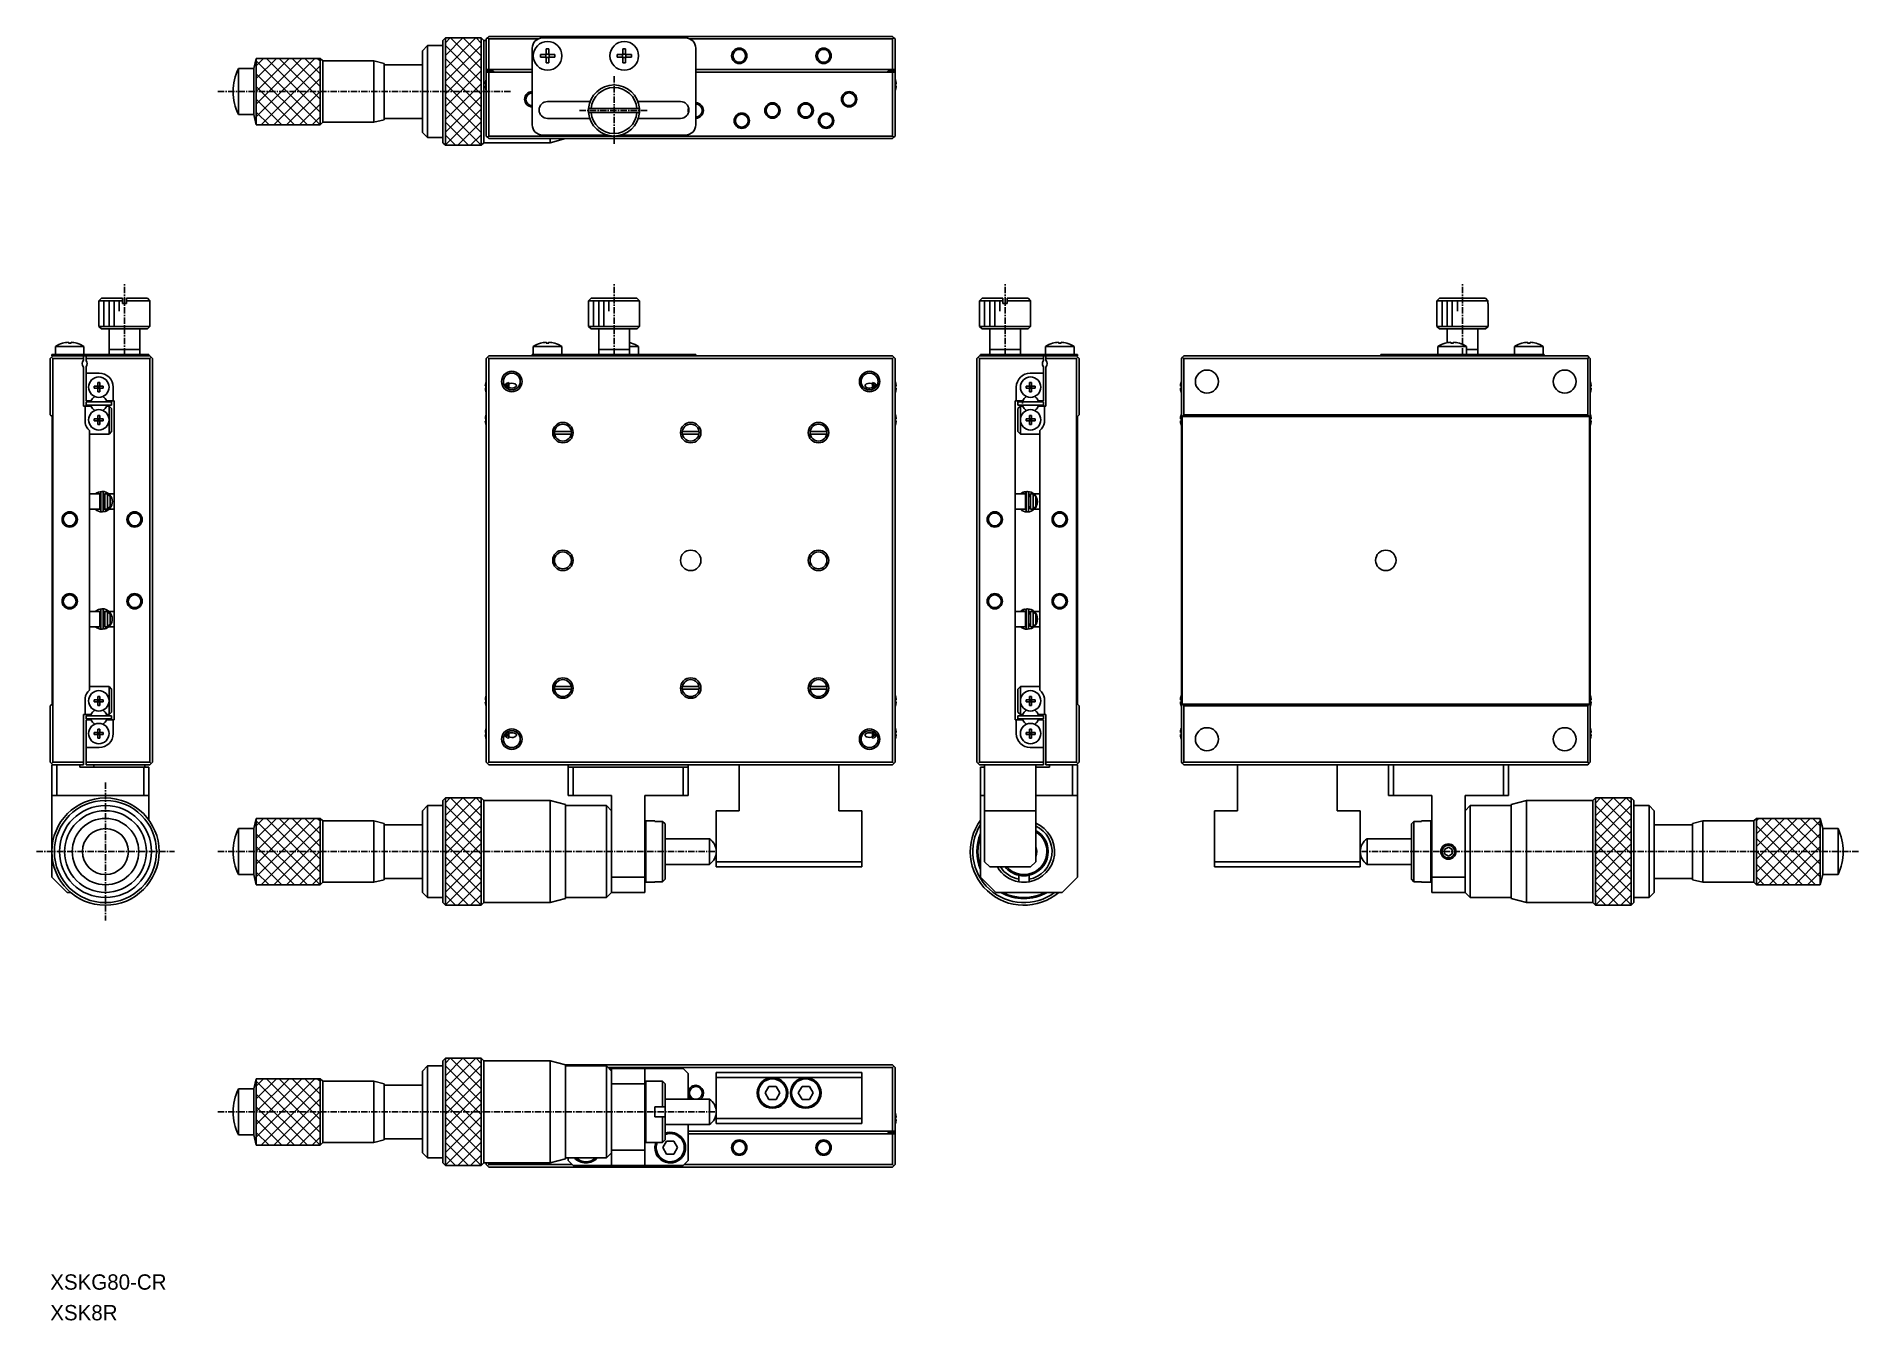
# Model space of a CAD drawing. Extents: x 968 to 1324, y 2 to 253.
import ezdxf

# ---------------------------------------------------------------- set-up
doc = ezdxf.new("R2010")
doc.units = 0
doc.linetypes.add('CENTER', pattern=[2, 1.25, -0.25, 0.25, -0.25])
doc.layers.get('0').update_dxf_attribs({"linetype": 'CONTINUOUS'})
doc.layers.add('CENTER', color=1, linetype='CENTER')

msp = doc.modelspace()

# ---------------------------------------------------------------- texts
at = {"color": 7, "linetype": 'CONTINUOUS'}
for s, p in [('XSKG80-CR', (970.22, 7.97)), ('XSK8R', (970.22, 1.97))]:
    msp.add_text(s, height=3, dxfattribs=at).set_placement(p)

# ---------------------------------------------------------------- linework, layer by layer
at = {"color": 7, "linetype": 'CONTINUOUS'}
for p, q in [((1056.02, 253.27), (1055.77, 253.02)), ((1135.02, 253.27), (1056.02, 253.27)), ((1135.27, 253.02), (1135.02, 253.27)), ((1043.02, 250.47), (1044.02, 251.47)), ((1043.02, 250.47), (1043.02, 242.39)), ((1044.02, 251.47), (1044.02, 242.39)), ((1044.02, 251.47), (1047.02, 251.47)), ((1047.02, 252.47), (1047.52, 252.97)), ((1047.02, 252.47), (1047.02, 242.38)), ((1047.52, 252.97), (1047.52, 242.37)), ((1047.52, 252.97), (1054.52, 252.97)), ((1054.52, 252.97), (1054.52, 242.37)), ((1054.52, 252.97), (1055.02, 252.47)), ((1055.02, 252.47), (1055.02, 242.38)), ((1055.02, 252.47), (1055.52, 252.47)), ((1055.77, 253.02), (1055.52, 252.77)), ((1055.52, 252.77), (1055.52, 246.77)), ((1055.77, 253.02), (1056.02, 252.77)), ((1056.02, 252.77), (1065.65, 252.77)), ((1056.02, 246.77), (1056.02, 252.77)), ((1064.52, 250.97), (1064.52, 235.97)), ((1066.12, 249.73), (1066.12, 249.21)), ((1067.26, 249.73), (1066.12, 249.73)), ((1066.52, 252.97), (1094.52, 252.97)), ((1067.19, 249.73), (1067.19, 249.21)), ((1067.26, 250.87), (1067.26, 249.73)), ((1067.78, 250.87), (1067.26, 250.87)), ((1067.78, 249.8), (1067.26, 249.8)), ((1067.78, 249.73), (1067.78, 250.87)), ((1068.92, 249.73), (1067.78, 249.73)), ((1067.85, 249.21), (1067.85, 249.73)), ((1068.92, 249.21), (1068.92, 249.73)), ((1081.12, 249.73), (1081.12, 249.21)), ((1082.26, 249.73), (1081.12, 249.73)), ((1082.19, 249.73), (1082.19, 249.21)), ((1082.26, 250.87), (1082.26, 249.73)), ((1082.78, 250.87), (1082.26, 250.87)), ((1082.78, 249.8), (1082.26, 249.8)), ((1082.78, 249.73), (1082.78, 250.87)), ((1083.92, 249.73), (1082.78, 249.73)), ((1082.85, 249.21), (1082.85, 249.73)), ((1083.92, 249.21), (1083.92, 249.73)), ((1095.39, 252.77), (1135.02, 252.77)), ((1096.52, 250.97), (1096.52, 235.97)), ((1135.02, 252.77), (1135.27, 253.02)), ((1135.02, 252.77), (1135.02, 246.77)), ((1135.52, 252.77), (1135.27, 253.02)), ((1135.52, 246.77), (1135.52, 252.77)), ((1007.03, 246.97), (1007.03, 242.43)), ((1007.03, 246.97), (1010.02, 246.97)), ((1010.02, 246.97), (1010.52, 248.97)), ((1010.02, 246.97), (1010.02, 242.43)), ((1010.52, 248.97), (1010.52, 242.41)), ((1010.52, 248.97), (1023.02, 248.97)), ((1023.02, 248.97), (1023.02, 242.41)), ((1023.02, 248.97), (1023.52, 248.47)), ((1023.52, 248.47), (1023.52, 242.41)), ((1023.52, 248.47), (1033.52, 248.47)), ((1033.52, 248.47), (1033.52, 242.41)), ((1033.52, 248.47), (1035.52, 247.97)), ((1035.52, 247.97), (1035.52, 242.42)), ((1035.52, 247.72), (1043.02, 247.72)), ((1055.52, 246.77), (1056.02, 246.77)), ((1055.52, 246.77), (1055.52, 246.47)), ((1055.52, 246.47), (1056.92, 246.47)), ((1055.52, 246.27), (1055.52, 246.47)), ((1055.52, 246.27), (1055.52, 233.77)), ((1056.02, 246.27), (1055.52, 246.27)), ((1064.52, 246.77), (1056.02, 246.77)), ((1056.02, 233.77), (1056.02, 246.27)), ((1056.02, 246.27), (1064.52, 246.27)), ((1056.92, 246.27), (1056.92, 246.47)), ((1066.12, 249.21), (1067.26, 249.21)), ((1066.12, 249.21), (1067.19, 249.21)), ((1067.19, 249.21), (1067.26, 249.21)), ((1067.26, 249.21), (1067.26, 248.07)), ((1067.26, 249.14), (1067.78, 249.14)), ((1067.26, 248.07), (1067.78, 248.07)), ((1067.78, 249.21), (1068.92, 249.21)), ((1067.78, 248.07), (1067.78, 249.21)), ((1067.78, 249.21), (1067.85, 249.21)), ((1068.92, 249.21), (1067.85, 249.21)), ((1081.12, 249.21), (1082.26, 249.21)), ((1081.12, 249.21), (1082.19, 249.21)), ((1082.19, 249.21), (1082.26, 249.21)), ((1082.26, 249.21), (1082.26, 248.07)), ((1082.26, 249.14), (1082.78, 249.14)), ((1082.26, 248.07), (1082.78, 248.07)), ((1082.78, 249.21), (1083.92, 249.21)), ((1082.78, 248.07), (1082.78, 249.21)), ((1082.78, 249.21), (1082.85, 249.21)), ((1083.92, 249.21), (1082.85, 249.21)), ((1135.02, 246.77), (1096.52, 246.77)), ((1096.52, 246.27), (1135.02, 246.27)), ((1134.12, 246.27), (1134.12, 246.47)), ((1135.52, 246.47), (1134.12, 246.47)), ((1135.02, 246.77), (1135.52, 246.77)), ((1135.02, 246.27), (1135.02, 233.77)), ((1135.52, 246.27), (1135.02, 246.27)), ((1135.52, 246.47), (1135.52, 246.77)), ((1135.52, 246.27), (1135.52, 246.47)), ((1135.52, 233.77), (1135.52, 246.27)), ((1007.03, 242.43), (1007.03, 237.97)), ((1010.02, 242.43), (1010.02, 237.97)), ((1055.45, 243.95), (1055.33, 243.95)), ((1055.33, 243.59), (1055.45, 243.59)), ((1055.45, 244.65), (1055.45, 244.66)), ((1055.45, 243.59), (1055.45, 243.95)), ((1055.45, 242.88), (1055.45, 242.88)), ((1135.59, 244.66), (1135.59, 244.65)), ((1135.59, 243.95), (1135.59, 243.59)), ((1135.71, 243.95), (1135.59, 243.95)), ((1135.59, 243.59), (1135.71, 243.59)), ((1135.59, 242.88), (1135.59, 242.88)), ((1010.52, 242.41), (1010.52, 235.97)), ((1023.02, 242.41), (1023.02, 235.97)), ((1023.52, 242.41), (1023.52, 236.47)), ((1033.52, 242.41), (1033.52, 236.47)), ((1035.52, 242.42), (1035.52, 236.97)), ((1043.02, 242.39), (1043.02, 234.47)), ((1044.02, 242.39), (1044.02, 233.47)), ((1047.02, 242.38), (1047.02, 232.47)), ((1047.52, 242.37), (1047.52, 231.97)), ((1054.52, 242.37), (1054.52, 231.97)), ((1055.02, 242.38), (1055.02, 232.47)), ((1075.84, 240.52), (1067.52, 240.52)), ((1075.54, 239.17), (1076.04, 239.17)), ((1076.04, 239.17), (1085, 239.17)), ((1085, 239.17), (1085.5, 239.17)), ((1093.52, 240.52), (1085.2, 240.52)), ((1010.02, 237.97), (1007.03, 237.97)), ((1010.52, 235.97), (1010.02, 237.97)), ((1023.02, 235.97), (1010.52, 235.97)), ((1023.52, 236.47), (1023.02, 235.97)), ((1033.52, 236.47), (1023.52, 236.47)), ((1035.52, 236.97), (1033.52, 236.47)), ((1043.02, 237.22), (1035.52, 237.22)), ((1067.52, 237.22), (1075.77, 237.22)), ((1076.04, 238.37), (1075.54, 238.37)), ((1085.5, 238.37), (1075.54, 238.37)), ((1085, 238.37), (1076.04, 238.37)), ((1085.5, 238.37), (1085, 238.37)), ((1085.27, 237.22), (1093.52, 237.22)), ((1044.02, 233.47), (1043.02, 234.47)), ((1047.02, 233.47), (1044.02, 233.47)), ((1047.52, 231.97), (1047.02, 232.47)), ((1054.52, 231.97), (1047.52, 231.97)), ((1055.02, 232.47), (1054.52, 231.97)), ((1068.02, 232.47), (1055.02, 232.47)), ((1055.52, 233.77), (1055.77, 233.52)), ((1055.77, 233.52), (1056.02, 233.77)), ((1055.77, 233.52), (1056.02, 233.27)), ((1080.52, 233.77), (1056.02, 233.77)), ((1056.02, 233.27), (1135.02, 233.27)), ((1079.12, 233.97), (1066.52, 233.97)), ((1068.02, 233.27), (1068.02, 232.47)), ((1071.02, 233.27), (1068.02, 232.47)), ((1135.02, 233.77), (1080.52, 233.77)), ((1094.52, 233.97), (1081.92, 233.97)), ((1135.02, 233.77), (1135.27, 233.52)), ((1135.02, 233.27), (1135.27, 233.52)), ((1135.27, 233.52), (1135.52, 233.77)), ((979.72, 201.52), (980.22, 202.02)), ((979.72, 201.52), (984.32, 201.52)), ((979.72, 196.52), (979.72, 201.52)), ((984.32, 202.02), (980.22, 202.02)), ((984.32, 201.52), (984.32, 202.02)), ((984.32, 201.02), (984.32, 201.52)), ((985.12, 201.02), (984.32, 201.02)), ((985.12, 201.52), (985.12, 202.02)), ((985.12, 202.02), (985.12, 201.52)), ((989.22, 202.02), (985.12, 202.02)), ((985.12, 201.02), (985.12, 201.52)), ((985.12, 201.52), (989.72, 201.52)), ((985.12, 201.52), (985.12, 201.02)), ((989.22, 202.02), (989.72, 201.52)), ((989.72, 201.52), (989.72, 196.52)), ((1075.54, 201.02), (1075.52, 201.02)), ((1075.54, 201.02), (1075.52, 201.02)), ((1075.52, 196.52), (1075.52, 201.02)), ((1076.04, 202.02), (1075.54, 201.52)), ((1075.54, 201.52), (1085.5, 201.52)), ((1075.54, 201.52), (1075.54, 201.02)), ((1085, 202.02), (1076.04, 202.02)), ((1085, 202.02), (1076.04, 202.02)), ((1085.5, 201.52), (1085, 202.02)), ((1085.5, 201.02), (1085.5, 201.52)), ((1085.52, 201.02), (1085.5, 201.02)), ((1085.52, 201.02), (1085.5, 201.02)), ((1085.52, 201.02), (1085.52, 196.52)), ((1152.02, 201.52), (1152.52, 202.02)), ((1152.02, 201.52), (1156.62, 201.52)), ((1152.02, 196.52), (1152.02, 201.52)), ((1156.62, 202.02), (1152.52, 202.02)), ((1156.62, 201.52), (1156.62, 202.02)), ((1156.62, 201.02), (1156.62, 201.52)), ((1157.42, 201.02), (1156.62, 201.02)), ((1157.42, 201.52), (1157.42, 202.02)), ((1157.42, 202.02), (1157.42, 201.52)), ((1161.52, 202.02), (1157.42, 202.02)), ((1157.42, 201.02), (1157.42, 201.52)), ((1157.42, 201.52), (1162.02, 201.52)), ((1157.42, 201.52), (1157.42, 201.02)), ((1161.52, 202.02), (1162.02, 201.52)), ((1162.02, 201.52), (1162.02, 196.52)), ((1241.53, 201.02), (1241.52, 201.02)), ((1241.52, 196.52), (1241.52, 201.02)), ((1242.03, 202.02), (1241.53, 201.52)), ((1241.53, 201.52), (1251.5, 201.52)), ((1241.53, 201.52), (1241.53, 201.02)), ((1251, 202.02), (1242.03, 202.02)), ((1251.5, 201.52), (1251, 202.02)), ((1251.5, 201.02), (1251.5, 201.52)), ((1251.52, 201.02), (1251.5, 201.02)), ((1251.52, 201.02), (1251.52, 196.52)), ((989.72, 196.52), (979.72, 196.52)), ((980.22, 196.02), (979.72, 196.52)), ((989.72, 196.52), (989.22, 196.02)), ((1085.52, 196.52), (1075.52, 196.52)), ((1076.02, 196.02), (1075.52, 196.52)), ((1085.52, 196.52), (1085.02, 196.02)), ((1157.02, 196.52), (1152.02, 196.52)), ((1152.52, 196.02), (1152.02, 196.52)), ((1162.02, 196.52), (1157.02, 196.52)), ((1162.02, 196.52), (1161.52, 196.02)), ((1251.52, 196.52), (1241.52, 196.52)), ((1242.02, 196.02), (1241.52, 196.52)), ((1251.52, 196.52), (1251.02, 196.02)), ((976.82, 192.56), (971.22, 192.56)), ((971.22, 191.02), (971.22, 192.56)), ((972.61, 193.22), (972.62, 193.21)), ((973.76, 193.4), (973.76, 193.21)), ((973.76, 193.21), (974.28, 193.21)), ((974.28, 193.21), (974.28, 193.4)), ((975.41, 193.21), (975.42, 193.22)), ((976.82, 192.56), (976.82, 191.02)), ((980.22, 196.02), (989.22, 196.02)), ((981.72, 192.02), (981.72, 196.02)), ((987.72, 196.02), (987.72, 192.02)), ((1070.32, 192.56), (1064.72, 192.56)), ((1064.72, 191.02), (1064.72, 192.56)), ((1066.12, 193.22), (1066.12, 193.21)), ((1066.12, 193.22), (1066.12, 193.21)), ((1067.26, 193.4), (1067.26, 193.21)), ((1067.26, 193.21), (1067.78, 193.21)), ((1067.78, 193.21), (1067.78, 193.4)), ((1068.92, 193.21), (1068.92, 193.22)), ((1068.92, 193.21), (1068.92, 193.22)), ((1070.32, 192.56), (1070.32, 191.02)), ((1076.02, 196.02), (1085.02, 196.02)), ((1077.52, 192.02), (1077.52, 196.02)), ((1083.52, 196.02), (1083.52, 192.02)), ((1085.32, 192.56), (1083.52, 192.56)), ((1083.92, 193.21), (1083.92, 193.22)), ((1083.92, 193.21), (1083.92, 193.22)), ((1085.32, 192.56), (1085.32, 191.02)), ((1152.52, 196.02), (1157.02, 196.02)), ((1154.02, 192.02), (1154.02, 196.02)), ((1157.02, 196.02), (1161.52, 196.02)), ((1160.02, 196.02), (1160.02, 192.02)), ((1170.52, 192.56), (1164.92, 192.56)), ((1164.92, 191.02), (1164.92, 192.56)), ((1166.31, 193.22), (1166.32, 193.21)), ((1167.46, 193.4), (1167.46, 193.21)), ((1167.46, 193.21), (1167.98, 193.21)), ((1167.98, 193.21), (1167.98, 193.4)), ((1169.11, 193.21), (1169.12, 193.22)), ((1170.52, 192.56), (1170.52, 191.02)), ((1244.52, 192.56), (1241.72, 192.56)), ((1241.72, 191.02), (1241.72, 192.56)), ((1242.02, 196.02), (1243.52, 196.02)), ((1242.02, 196.02), (1251.02, 196.02)), ((1243.11, 193.22), (1243.12, 193.21)), ((1243.52, 196.02), (1249.52, 196.02)), ((1249.52, 196.02), (1243.52, 196.02)), ((1243.52, 193.31), (1243.52, 196.02)), ((1244.26, 193.4), (1244.26, 193.21)), ((1244.26, 193.21), (1244.78, 193.21)), ((1247.32, 192.56), (1244.52, 192.56)), ((1244.78, 193.21), (1244.78, 193.4)), ((1245.91, 193.21), (1245.92, 193.22)), ((1247.32, 192.56), (1247.32, 191.02)), ((1249.52, 196.02), (1251.02, 196.02)), ((1249.52, 196.02), (1249.52, 192.02)), ((1259.52, 192.56), (1256.72, 192.56)), ((1256.72, 191.02), (1256.72, 192.56)), ((1258.11, 193.22), (1258.12, 193.21)), ((1259.26, 193.4), (1259.26, 193.21)), ((1259.26, 193.21), (1259.78, 193.21)), ((1262.32, 192.56), (1259.52, 192.56)), ((1259.78, 193.21), (1259.78, 193.4)), ((1260.91, 193.21), (1260.92, 193.22)), ((1262.32, 192.56), (1262.32, 191.02)), ((970.22, 190.22), (970.47, 190.47)), ((970.22, 190.22), (970.22, 179.22)), ((970.47, 190.47), (970.72, 190.72)), ((970.47, 190.47), (970.72, 190.22)), ((972.52, 191.02), (970.52, 191.02)), ((970.52, 191.02), (970.52, 190.72)), ((970.52, 190.72), (970.72, 190.72)), ((976.72, 190.72), (970.72, 190.72)), ((970.72, 190.22), (976.72, 190.22)), ((970.72, 111.22), (970.72, 190.22)), ((972.52, 191.02), (987.52, 191.02)), ((976.72, 190.72), (977.22, 190.72)), ((976.72, 190.22), (976.72, 190.72)), ((976.72, 190.22), (976.72, 189.88)), ((989.72, 190.72), (977.22, 190.72)), ((977.22, 190.72), (977.22, 190.22)), ((977.22, 190.22), (989.72, 190.22)), ((977.22, 189.82), (977.22, 190.22)), ((987.72, 192.02), (981.72, 192.02)), ((981.72, 192.02), (987.72, 192.02)), ((981.72, 191.02), (981.72, 192.02)), ((989.52, 191.02), (987.52, 191.02)), ((987.72, 192.02), (987.72, 191.02)), ((989.52, 190.72), (989.52, 191.02)), ((989.97, 190.47), (989.72, 190.72)), ((989.72, 190.22), (989.97, 190.47)), ((989.72, 190.22), (989.72, 111.22)), ((989.97, 190.47), (990.22, 190.22)), ((990.22, 111.22), (990.22, 190.22)), ((1055.52, 190.22), (1055.77, 190.47)), ((1055.52, 190.22), (1055.52, 111.22)), ((1055.77, 190.47), (1056.02, 190.72)), ((1055.77, 190.47), (1056.02, 190.22)), ((1135.02, 190.72), (1056.02, 190.72)), ((1056.02, 190.22), (1135.02, 190.22)), ((1056.02, 111.22), (1056.02, 190.22)), ((1064.52, 191.02), (1064.52, 190.72)), ((1066.52, 191.02), (1064.52, 191.02)), ((1094.52, 191.02), (1066.52, 191.02)), ((1083.52, 192.02), (1077.52, 192.02)), ((1077.52, 192.02), (1083.52, 192.02)), ((1077.52, 191.02), (1077.52, 192.02)), ((1083.52, 192.02), (1083.52, 191.02)), ((1096.52, 191.02), (1094.52, 191.02)), ((1096.52, 190.72), (1096.52, 191.02)), ((1135.02, 190.72), (1135.27, 190.47)), ((1135.02, 190.22), (1135.27, 190.47)), ((1135.02, 190.22), (1135.02, 111.22)), ((1135.27, 190.47), (1135.52, 190.22)), ((1135.52, 111.22), (1135.52, 190.22)), ((1151.52, 190.22), (1151.77, 190.47)), ((1151.52, 190.22), (1151.52, 111.22)), ((1152.02, 190.72), (1151.77, 190.47)), ((1151.77, 190.47), (1152.02, 190.22)), ((1164.52, 190.72), (1152.02, 190.72)), ((1152.02, 190.22), (1164.52, 190.22)), ((1152.02, 111.22), (1152.02, 190.22)), ((1152.22, 191.02), (1152.22, 190.72)), ((1154.22, 191.02), (1152.22, 191.02)), ((1157.02, 192.02), (1154.02, 192.02)), ((1154.02, 192.02), (1157.02, 192.02)), ((1154.02, 191.02), (1154.02, 192.02)), ((1169.22, 191.02), (1154.22, 191.02)), ((1160.02, 192.02), (1157.02, 192.02)), ((1157.02, 192.02), (1160.02, 192.02)), ((1160.02, 192.02), (1160.02, 191.02)), ((1165.02, 190.72), (1164.52, 190.72)), ((1164.52, 190.22), (1164.52, 190.72)), ((1164.52, 190.22), (1164.52, 189.82)), ((1171.02, 190.72), (1165.02, 190.72)), ((1165.02, 190.72), (1165.02, 190.22)), ((1165.02, 190.22), (1171.02, 190.22)), ((1165.02, 189.88), (1165.02, 190.22)), ((1171.22, 191.02), (1169.22, 191.02)), ((1171.02, 190.72), (1171.22, 190.72)), ((1171.02, 190.72), (1171.27, 190.47)), ((1171.02, 190.22), (1171.27, 190.47)), ((1171.02, 190.22), (1171.02, 111.22)), ((1171.22, 190.72), (1171.22, 191.02)), ((1171.27, 190.47), (1171.52, 190.22)), ((1171.52, 179.22), (1171.52, 190.22)), ((1191.52, 190.22), (1191.77, 190.47)), ((1191.52, 190.22), (1191.52, 111.22)), ((1192.02, 190.72), (1191.77, 190.47)), ((1191.77, 190.47), (1192.02, 190.22)), ((1231.64, 190.72), (1192.02, 190.72)), ((1192.02, 190.22), (1271.02, 190.22)), ((1192.02, 179.22), (1192.02, 190.22)), ((1230.52, 191.02), (1230.52, 190.72)), ((1232.52, 191.02), (1230.52, 191.02)), ((1231.64, 190.72), (1232.52, 190.72)), ((1260.52, 191.02), (1232.52, 191.02)), ((1232.52, 190.72), (1260.52, 190.72)), ((1249.52, 192.02), (1247.32, 192.02)), ((1247.32, 192.02), (1249.52, 192.02)), ((1249.52, 192.02), (1249.52, 191.02)), ((1262.52, 191.02), (1260.52, 191.02)), ((1260.52, 190.72), (1261.39, 190.72)), ((1271.02, 190.72), (1261.39, 190.72)), ((1262.52, 190.72), (1262.52, 191.02)), ((1271.27, 190.47), (1271.02, 190.72)), ((1271.02, 190.22), (1271.27, 190.47)), ((1271.02, 190.22), (1271.02, 179.22)), ((1271.27, 190.47), (1271.52, 190.22)), ((1271.52, 111.22), (1271.52, 190.22)), ((976.72, 188.56), (976.72, 180.92)), ((977.22, 187.37), (977.22, 188.62)), ((979.77, 187.37), (977.22, 187.37)), ((977.22, 187.37), (977.22, 181.92)), ((979.54, 185.5), (979.54, 184.8)), ((979.9, 185.5), (979.54, 185.5)), ((979.9, 184.8), (979.9, 185.5)), ((979.9, 185.5), (979.9, 184.8)), ((1055.45, 185.5), (1055.45, 185.51)), ((1055.45, 185.5), (1055.45, 185.51)), ((1059.92, 185.53), (1059.92, 185.25)), ((1131.12, 185.25), (1131.12, 185.53)), ((1135.59, 185.51), (1135.59, 185.5)), ((1135.59, 185.51), (1135.59, 185.5)), ((1161.84, 185.5), (1161.84, 184.8)), ((1162.2, 185.5), (1161.84, 185.5)), ((1161.84, 185.5), (1161.84, 184.8)), ((1161.97, 187.37), (1164.52, 187.37)), ((1162.2, 184.8), (1162.2, 185.5)), ((1164.52, 188.62), (1164.52, 187.37)), ((1164.52, 187.37), (1164.52, 181.92)), ((1165.02, 180.92), (1165.02, 188.56)), ((1191.45, 185.5), (1191.44, 185.51)), ((1271.59, 185.51), (1271.58, 185.5)), ((977.22, 181.92), (978.17, 181.92)), ((978.17, 181.92), (978.34, 182.21)), ((978.83, 184.8), (978.83, 184.44)), ((979.54, 184.8), (978.83, 184.8)), ((978.83, 184.44), (979.54, 184.44)), ((979.55, 184.79), (979.54, 184.8)), ((979.55, 184.45), (979.54, 184.44)), ((979.54, 184.44), (979.54, 183.73)), ((979.54, 183.73), (979.9, 183.73)), ((979.55, 184.79), (979.55, 184.45)), ((979.88, 184.79), (979.55, 184.79)), ((979.55, 184.45), (979.88, 184.45)), ((979.88, 184.79), (979.9, 184.8)), ((979.88, 184.45), (979.88, 184.79)), ((979.88, 184.45), (979.9, 184.44)), ((980.6, 184.8), (979.9, 184.8)), ((979.9, 184.44), (980.6, 184.44)), ((979.9, 183.73), (979.9, 184.44)), ((979.9, 183.73), (979.9, 184.44)), ((980.6, 184.44), (980.6, 184.8)), ((981.09, 182.21), (981.26, 181.92)), ((981.26, 181.92), (982.52, 181.92)), ((982.52, 181.92), (982.52, 184.62)), ((982.72, 181.92), (982.52, 181.92)), ((982.72, 119.52), (982.72, 181.92)), ((1055.45, 184.8), (1055.33, 184.8)), ((1055.33, 184.44), (1055.45, 184.44)), ((1055.45, 184.44), (1055.45, 184.8)), ((1055.45, 183.73), (1055.45, 183.73)), ((1055.45, 183.73), (1055.45, 183.73)), ((1059.42, 185.3), (1059.42, 184.49)), ((1059.68, 185.07), (1059.62, 184.9)), ((1059.92, 185.25), (1059.68, 185.07)), ((1059.83, 185.2), (1059.92, 185.12)), ((1059.92, 185.12), (1059.92, 185.25)), ((1059.92, 184.56), (1059.92, 185.12)), ((1059.92, 184.56), (1059.92, 184.29)), ((1131.12, 185.25), (1131.12, 185.12)), ((1131.12, 185.12), (1131.21, 185.2)), ((1131.12, 185.12), (1131.12, 184.56)), ((1131.12, 184.29), (1131.12, 184.56)), ((1131.62, 184.49), (1131.62, 185.31)), ((1135.59, 184.8), (1135.59, 184.44)), ((1135.71, 184.8), (1135.59, 184.8)), ((1135.59, 184.44), (1135.71, 184.44)), ((1135.59, 183.73), (1135.59, 183.73)), ((1135.59, 183.73), (1135.59, 183.73)), ((1159.02, 181.92), (1159.02, 119.52)), ((1159.22, 181.92), (1159.02, 181.92)), ((1159.22, 181.92), (1159.22, 184.62)), ((1160.47, 181.92), (1159.22, 181.92)), ((1160.64, 182.21), (1160.47, 181.92)), ((1161.13, 184.8), (1161.13, 184.44)), ((1161.84, 184.8), (1161.13, 184.8)), ((1161.13, 184.44), (1161.84, 184.44)), ((1161.85, 184.79), (1161.84, 184.8)), ((1161.85, 184.45), (1161.84, 184.44)), ((1161.84, 184.44), (1161.84, 183.73)), ((1161.84, 183.73), (1161.84, 184.44)), ((1161.84, 183.73), (1162.2, 183.73)), ((1162.18, 184.79), (1161.85, 184.79)), ((1161.85, 184.79), (1161.85, 184.45)), ((1161.85, 184.45), (1162.18, 184.45)), ((1162.18, 184.79), (1162.2, 184.8)), ((1162.18, 184.45), (1162.18, 184.79)), ((1162.18, 184.45), (1162.2, 184.44)), ((1162.9, 184.8), (1162.2, 184.8)), ((1162.2, 184.44), (1162.9, 184.44)), ((1162.2, 183.73), (1162.2, 184.44)), ((1162.9, 184.44), (1162.9, 184.8)), ((1163.56, 181.92), (1163.39, 182.21)), ((1164.52, 181.92), (1163.56, 181.92)), ((1191.45, 184.8), (1191.33, 184.8)), ((1191.33, 184.44), (1191.45, 184.44)), ((1191.44, 183.73), (1191.45, 183.73)), ((1191.45, 184.44), (1191.45, 184.8)), ((1271.58, 184.8), (1271.58, 184.44)), ((1271.71, 184.8), (1271.58, 184.8)), ((1271.58, 184.44), (1271.71, 184.44)), ((1271.58, 183.73), (1271.59, 183.73)), ((970.57, 178.87), (970.22, 179.22)), ((970.57, 122.57), (970.57, 178.87)), ((976.72, 180.92), (977.02, 180.92)), ((977.02, 180.92), (977.02, 177.69)), ((978.17, 180.92), (977.02, 180.92)), ((977.22, 181.72), (982.22, 181.72)), ((977.22, 181.72), (977.22, 181.12)), ((977.22, 181.12), (982.22, 181.12)), ((977.22, 181.12), (978.16, 181.12)), ((978.16, 181.12), (978.07, 181.12)), ((981.37, 181.12), (978.07, 181.12)), ((978.16, 181.12), (978.07, 181.12)), ((978.16, 181.12), (978.07, 181.12)), ((978.16, 181.12), (978.07, 181.12)), ((978.16, 181.12), (978.07, 181.12)), ((978.16, 181.12), (978.07, 181.12)), ((978.16, 181.12), (978.07, 181.12)), ((978.16, 181.12), (978.07, 181.12)), ((978.16, 181.12), (978.07, 181.12)), ((978.16, 181.12), (978.07, 181.12)), ((978.16, 181.12), (978.07, 181.12)), ((978.16, 181.12), (978.07, 181.12)), ((978.16, 181.12), (978.07, 181.12)), ((978.16, 181.12), (978.07, 181.12)), ((978.16, 181.12), (978.07, 181.12)), ((978.16, 181.12), (978.07, 181.12)), ((978.16, 181.12), (978.07, 181.12)), ((978.16, 181.12), (978.07, 181.12)), ((978.16, 181.12), (978.07, 181.12)), ((978.16, 181.12), (978.07, 181.12)), ((978.16, 181.12), (978.07, 181.12)), ((978.16, 181.12), (978.07, 181.12)), ((978.16, 181.12), (978.07, 181.12)), ((978.16, 181.12), (978.07, 181.12)), ((978.16, 181.12), (978.07, 181.12)), ((978.16, 181.12), (978.07, 181.12)), ((978.16, 181.12), (978.07, 181.12)), ((978.16, 181.12), (978.07, 181.12)), ((978.16, 181.12), (978.07, 181.12)), ((978.16, 181.12), (978.07, 181.12)), ((978.16, 181.12), (978.07, 181.12)), ((978.34, 180.62), (978.17, 180.92)), ((978.83, 178.4), (978.83, 178.04)), ((979.54, 178.4), (978.83, 178.4)), ((979.54, 179.1), (979.54, 178.4)), ((979.9, 179.1), (979.54, 179.1)), ((979.55, 178.39), (979.54, 178.4)), ((979.55, 178.39), (979.55, 178.05)), ((979.88, 178.39), (979.55, 178.39)), ((979.88, 178.39), (979.9, 178.4)), ((979.88, 178.05), (979.88, 178.39)), ((979.9, 178.4), (979.9, 179.1)), ((979.9, 179.1), (979.9, 178.4)), ((980.6, 178.4), (979.9, 178.4)), ((980.6, 178.04), (980.6, 178.4)), ((981.26, 180.92), (981.09, 180.62)), ((981.72, 180.92), (981.26, 180.92)), ((981.37, 181.12), (981.27, 181.12)), ((981.37, 181.12), (981.27, 181.12)), ((981.37, 181.12), (981.27, 181.12)), ((981.37, 181.12), (981.27, 181.12)), ((981.37, 181.12), (981.27, 181.12)), ((981.37, 181.12), (981.27, 181.12)), ((981.37, 181.12), (981.27, 181.12)), ((981.37, 181.12), (981.27, 181.12)), ((981.37, 181.12), (981.27, 181.12)), ((981.37, 181.12), (981.27, 181.12)), ((981.37, 181.12), (981.27, 181.12)), ((981.27, 181.12), (982.22, 181.12)), ((981.37, 181.12), (981.27, 181.12)), ((981.37, 181.12), (981.27, 181.12)), ((981.37, 181.12), (981.27, 181.12)), ((981.37, 181.12), (981.27, 181.12)), ((981.37, 181.12), (981.27, 181.12)), ((981.37, 181.12), (981.27, 181.12)), ((981.37, 181.12), (981.27, 181.12)), ((981.37, 181.12), (981.27, 181.12)), ((981.37, 181.12), (981.27, 181.12)), ((981.37, 181.12), (981.27, 181.12)), ((981.37, 181.12), (981.27, 181.12)), ((981.72, 180.92), (981.72, 178.22)), ((982.22, 180.42), (981.72, 180.92)), ((982.22, 181.12), (982.22, 181.72)), ((982.22, 175.92), (982.22, 180.42)), ((1055.45, 178.4), (1055.33, 178.4)), ((1055.45, 179.1), (1055.45, 179.11)), ((1055.45, 179.1), (1055.45, 179.11)), ((1055.45, 178.04), (1055.45, 178.4)), ((1135.59, 179.11), (1135.59, 179.1)), ((1135.59, 179.11), (1135.59, 179.1)), ((1135.59, 178.4), (1135.59, 178.04)), ((1135.71, 178.4), (1135.59, 178.4)), ((1164.52, 181.72), (1159.52, 181.72)), ((1160.46, 181.72), (1159.52, 181.72)), ((1159.52, 181.72), (1159.52, 181.12)), ((1164.52, 181.12), (1159.52, 181.12)), ((1160.02, 180.92), (1159.52, 180.42)), ((1159.52, 180.42), (1159.52, 175.92)), ((1160.02, 180.92), (1160.47, 180.92)), ((1160.02, 178.22), (1160.02, 180.92)), ((1160.46, 181.72), (1160.37, 181.72)), ((1160.46, 181.72), (1160.37, 181.72)), ((1160.46, 181.72), (1160.37, 181.72)), ((1160.46, 181.72), (1160.37, 181.72)), ((1160.46, 181.72), (1160.37, 181.72)), ((1160.46, 181.72), (1160.37, 181.72)), ((1160.46, 181.72), (1160.37, 181.72)), ((1160.46, 181.72), (1160.37, 181.72)), ((1160.46, 181.72), (1160.37, 181.72)), ((1160.46, 181.72), (1160.37, 181.72)), ((1160.46, 181.72), (1160.37, 181.72)), ((1160.46, 181.72), (1160.37, 181.72)), ((1160.46, 181.72), (1160.37, 181.72)), ((1163.67, 181.72), (1160.37, 181.72)), ((1160.46, 181.72), (1160.37, 181.72)), ((1160.46, 181.72), (1160.37, 181.72)), ((1160.46, 181.72), (1160.37, 181.72)), ((1160.46, 181.72), (1160.37, 181.72)), ((1160.46, 181.72), (1160.37, 181.72)), ((1160.46, 181.72), (1160.37, 181.72)), ((1160.46, 181.72), (1160.37, 181.72)), ((1160.46, 181.72), (1160.37, 181.72)), ((1160.46, 181.72), (1160.37, 181.72)), ((1160.46, 181.72), (1160.37, 181.72)), ((1160.46, 181.72), (1160.37, 181.72)), ((1160.46, 181.72), (1160.37, 181.72)), ((1160.46, 181.72), (1160.37, 181.72)), ((1160.47, 180.92), (1160.64, 180.62)), ((1161.13, 178.4), (1161.13, 178.04)), ((1161.84, 178.4), (1161.13, 178.4)), ((1161.84, 179.1), (1161.84, 178.4)), ((1162.2, 179.1), (1161.84, 179.1)), ((1161.84, 179.1), (1161.84, 178.4)), ((1161.85, 178.39), (1161.84, 178.4)), ((1162.18, 178.39), (1161.85, 178.39)), ((1161.85, 178.39), (1161.85, 178.05)), ((1162.18, 178.39), (1162.2, 178.4)), ((1162.18, 178.05), (1162.18, 178.39)), ((1162.2, 178.4), (1162.2, 179.1)), ((1162.9, 178.4), (1162.2, 178.4)), ((1162.9, 178.04), (1162.9, 178.4)), ((1163.39, 180.62), (1163.56, 180.92)), ((1163.56, 180.92), (1164.72, 180.92)), ((1163.67, 181.72), (1163.57, 181.72)), ((1163.67, 181.72), (1163.57, 181.72)), ((1163.67, 181.72), (1163.57, 181.72)), ((1163.67, 181.72), (1163.57, 181.72)), ((1163.67, 181.72), (1163.57, 181.72)), ((1163.67, 181.72), (1163.57, 181.72)), ((1163.67, 181.72), (1163.57, 181.72)), ((1163.67, 181.72), (1163.57, 181.72)), ((1163.67, 181.72), (1163.57, 181.72)), ((1163.67, 181.72), (1163.57, 181.72)), ((1163.67, 181.72), (1163.57, 181.72)), ((1163.67, 181.72), (1163.57, 181.72)), ((1163.67, 181.72), (1163.57, 181.72)), ((1163.67, 181.72), (1163.57, 181.72)), ((1163.67, 181.72), (1163.57, 181.72)), ((1163.67, 181.72), (1163.57, 181.72)), ((1164.52, 181.72), (1163.57, 181.72)), ((1163.67, 181.72), (1163.57, 181.72)), ((1163.67, 181.72), (1163.57, 181.72)), ((1163.67, 181.72), (1163.57, 181.72)), ((1163.67, 181.72), (1163.57, 181.72)), ((1163.67, 181.72), (1163.57, 181.72)), ((1163.67, 181.72), (1163.57, 181.72)), ((1163.67, 181.72), (1163.57, 181.72)), ((1163.67, 181.72), (1163.57, 181.72)), ((1163.67, 181.72), (1163.57, 181.72)), ((1163.67, 181.72), (1163.57, 181.72)), ((1163.67, 181.72), (1163.57, 181.72)), ((1163.67, 181.72), (1163.57, 181.72)), ((1163.67, 181.72), (1163.57, 181.72)), ((1163.67, 181.72), (1163.57, 181.72)), ((1163.67, 181.72), (1163.57, 181.72)), ((1164.52, 181.12), (1164.52, 181.72)), ((1164.72, 180.92), (1164.72, 177.69)), ((1164.72, 180.92), (1165.02, 180.92)), ((1171.52, 179.22), (1171.17, 178.87)), ((1171.17, 178.87), (1171.17, 122.57)), ((1191.45, 178.4), (1191.33, 178.4)), ((1191.45, 179.1), (1191.44, 179.11)), ((1191.45, 178.04), (1191.45, 178.4)), ((1192.02, 179.22), (1191.67, 178.87)), ((1271.37, 178.87), (1191.67, 178.87)), ((1191.67, 178.87), (1191.67, 122.57)), ((1271.02, 179.22), (1192.02, 179.22)), ((1271.37, 178.87), (1271.02, 179.22)), ((1271.37, 122.57), (1271.37, 178.87)), ((1271.59, 179.11), (1271.58, 179.1)), ((1271.58, 178.4), (1271.58, 178.04)), ((1271.71, 178.4), (1271.58, 178.4)), ((977.92, 176.14), (977.92, 125.3)), ((977.92, 175.42), (981.72, 175.42)), ((978.83, 178.04), (979.54, 178.04)), ((979.55, 178.05), (979.54, 178.04)), ((979.54, 178.04), (979.54, 177.33)), ((979.54, 177.33), (979.9, 177.33)), ((979.55, 178.05), (979.88, 178.05)), ((979.88, 178.05), (979.9, 178.04)), ((979.9, 178.04), (980.6, 178.04)), ((979.9, 177.33), (979.9, 178.04)), ((979.9, 177.33), (979.9, 178.04)), ((981.72, 178.22), (981.72, 175.42)), ((981.72, 175.42), (982.22, 175.92)), ((1055.33, 178.04), (1055.45, 178.04)), ((1055.45, 177.33), (1055.45, 177.33)), ((1055.45, 177.33), (1055.45, 177.33)), ((1072.16, 175.92), (1068.88, 175.92)), ((1068.9, 175.42), (1072.14, 175.42)), ((1097.16, 175.92), (1093.88, 175.92)), ((1093.9, 175.42), (1097.14, 175.42)), ((1122.16, 175.92), (1118.88, 175.92)), ((1118.9, 175.42), (1122.14, 175.42)), ((1135.59, 178.04), (1135.71, 178.04)), ((1135.59, 177.33), (1135.59, 177.33)), ((1135.59, 177.33), (1135.59, 177.33)), ((1159.52, 175.92), (1160.02, 175.42)), ((1160.02, 175.42), (1160.02, 178.22)), ((1163.82, 175.42), (1160.02, 175.42)), ((1161.13, 178.04), (1161.84, 178.04)), ((1161.85, 178.05), (1161.84, 178.04)), ((1161.84, 178.04), (1161.84, 177.33)), ((1161.84, 177.33), (1161.84, 178.04)), ((1161.84, 177.33), (1162.2, 177.33)), ((1161.85, 178.05), (1162.18, 178.05)), ((1162.18, 178.05), (1162.2, 178.04)), ((1162.2, 178.04), (1162.9, 178.04)), ((1162.2, 177.33), (1162.2, 178.04)), ((1163.82, 125.3), (1163.82, 176.14)), ((1191.33, 178.04), (1191.45, 178.04)), ((1191.44, 177.33), (1191.45, 177.33)), ((1271.58, 178.04), (1271.71, 178.04)), ((1271.58, 177.33), (1271.59, 177.33)), ((981.09, 164.06), (981.14, 164.04)), ((981.14, 164.04), (981.17, 164.03)), ((981.15, 164.04), (981.15, 164.04)), ((1160.06, 163.72), (1160.59, 164.04)), ((1160.55, 164.02), (1160.58, 164.04)), ((1160.58, 164.04), (1161.33, 164.2)), ((1160.58, 164.04), (1160.69, 163.72)), ((977.92, 163.72), (979.92, 163.72)), ((979.92, 160.72), (977.92, 160.72)), ((979.91, 160.72), (980.14, 160.66)), ((980.14, 163.73), (979.92, 163.68)), ((979.92, 163.72), (979.92, 160.72)), ((979.92, 163.22), (980.14, 163.22)), ((980.14, 161.22), (979.92, 161.22)), ((980.14, 160.42), (980.14, 163.97)), ((980.59, 163.97), (980.59, 160.42)), ((980.59, 163.22), (980.92, 163.22)), ((980.92, 161.22), (980.59, 161.22)), ((980.92, 163.65), (980.59, 163.73)), ((980.72, 163.22), (980.72, 163.6)), ((980.72, 160.79), (980.72, 161.22)), ((980.92, 160.72), (980.92, 163.72)), ((980.92, 163.72), (981.42, 163.72)), ((981.42, 160.72), (980.92, 160.72)), ((981.07, 160.61), (981.02, 160.72)), ((981.15, 160.36), (981.07, 160.61)), ((981.42, 163.72), (981.42, 163.66)), ((981.42, 163.66), (981.42, 160.77)), ((981.92, 163.13), (981.42, 163.66)), ((981.42, 160.77), (981.92, 161.3)), ((981.42, 160.77), (981.42, 160.72)), ((981.67, 163.72), (982.72, 163.72)), ((982.72, 160.72), (981.71, 160.72)), ((981.92, 161.3), (981.92, 163.13)), ((1159.02, 163.72), (1161.02, 163.72)), ((1161.02, 160.72), (1159.02, 160.72)), ((1160.9, 160.72), (1161.01, 160.69)), ((1161.01, 160.69), (1161.14, 160.66)), ((1161.02, 163.72), (1161.02, 160.72)), ((1161.14, 163.37), (1161.02, 163.6)), ((1161.02, 163.22), (1161.14, 163.22)), ((1161.14, 161.22), (1161.02, 161.22)), ((1161.02, 160.79), (1161.14, 161.02)), ((1161.14, 160.42), (1161.14, 163.97)), ((1161.59, 163.97), (1161.59, 160.42)), ((1162.02, 163.6), (1161.59, 163.73)), ((1161.59, 163.22), (1162.02, 163.22)), ((1162.02, 161.22), (1161.59, 161.22)), ((1161.82, 163.22), (1161.82, 163.68)), ((1161.82, 160.72), (1161.82, 161.22)), ((1162.02, 160.72), (1162.02, 163.72)), ((1162.02, 163.72), (1162.52, 163.72)), ((1162.52, 160.72), (1162.02, 160.72)), ((1162.52, 163.72), (1162.52, 163.66)), ((1162.52, 163.66), (1162.52, 160.77)), ((1163.02, 163.13), (1162.52, 163.66)), ((1162.52, 160.77), (1163.02, 161.3)), ((1162.52, 160.77), (1162.52, 160.72)), ((1162.66, 163.72), (1163.82, 163.72)), ((1163.82, 160.72), (1162.7, 160.72)), ((1162.7, 160.72), (1162.7, 160.72)), ((1163.02, 161.3), (1163.02, 163.13)), ((981.09, 160.33), (980.4, 160.2)), ((981.18, 160.37), (981.14, 160.36)), ((981.15, 160.36), (981.14, 160.35)), ((981.14, 160.35), (981.14, 160.35)), ((1160.59, 160.35), (1160.56, 160.37)), ((1160.59, 160.35), (1160.59, 160.35)), ((1160.59, 160.35), (1160.59, 160.35)), ((1160.59, 160.35), (1160.59, 160.35)), ((1160.64, 160.34), (1160.59, 160.35)), ((1160.64, 160.33), (1160.64, 160.34)), ((1160.65, 160.33), (1160.64, 160.33)), ((1160.64, 160.33), (1160.64, 160.33)), ((1160.64, 160.33), (1160.64, 160.33)), ((1160.64, 160.33), (1160.64, 160.33)), ((1160.64, 160.33), (1160.64, 160.33)), ((1160.64, 160.33), (1160.64, 160.33)), ((1160.65, 160.33), (1160.65, 160.33)), ((977.92, 140.72), (979.92, 140.72)), ((979.92, 140.72), (979.9, 140.72)), ((980.14, 140.77), (979.92, 140.72)), ((979.92, 140.72), (979.92, 137.72)), ((979.92, 140.22), (980.14, 140.22)), ((980.14, 137.46), (980.14, 141.01)), ((980.59, 141.01), (980.59, 137.46)), ((980.92, 140.68), (980.59, 140.77)), ((980.59, 140.22), (980.92, 140.22)), ((980.72, 140.22), (980.72, 140.65)), ((980.92, 137.72), (980.92, 140.72)), ((980.92, 140.72), (981.42, 140.72)), ((981.08, 141.1), (981.13, 141.08)), ((981.13, 141.08), (981.17, 141.06)), ((981.14, 141.08), (981.14, 141.08)), ((981.42, 140.72), (981.42, 140.66)), ((981.42, 140.66), (981.42, 137.77)), ((981.92, 140.13), (981.42, 140.66)), ((981.7, 140.72), (982.72, 140.72)), ((981.92, 138.3), (981.92, 140.13)), ((1159.02, 140.72), (1161.02, 140.72)), ((1160.03, 140.72), (1160.6, 141.08)), ((1160.56, 141.06), (1161.34, 141.23)), ((1160.59, 141.08), (1160.72, 140.72)), ((1161.02, 140.72), (1161.02, 137.72)), ((1161.14, 140.41), (1161.02, 140.65)), ((1161.02, 140.22), (1161.14, 140.22)), ((1161.14, 137.46), (1161.14, 141.01)), ((1161.59, 141.01), (1161.59, 137.46)), ((1162.02, 140.65), (1161.59, 140.77)), ((1161.59, 140.22), (1162.02, 140.22)), ((1161.82, 140.22), (1161.82, 140.72)), ((1161.82, 140.72), (1161.83, 140.72)), ((1161.83, 140.72), (1161.83, 140.72)), ((1161.83, 140.72), (1161.83, 140.72)), ((1162.02, 137.72), (1162.02, 140.72)), ((1162.02, 140.72), (1162.52, 140.72)), ((1162.52, 140.72), (1162.52, 140.66)), ((1163.02, 140.13), (1162.52, 140.66)), ((1162.52, 140.66), (1162.52, 137.77)), ((1162.71, 140.72), (1162.71, 140.72)), ((1162.71, 140.72), (1163.82, 140.72)), ((1163.02, 138.3), (1163.02, 140.13)), ((979.92, 137.72), (977.92, 137.72)), ((980.14, 138.22), (979.92, 138.22)), ((979.92, 137.75), (980.14, 137.7)), ((981.08, 137.37), (980.39, 137.24)), ((980.92, 138.22), (980.59, 138.22)), ((980.72, 137.83), (980.72, 138.22)), ((981.42, 137.72), (980.92, 137.72)), ((981.07, 137.65), (981.03, 137.72)), ((981.14, 137.4), (981.07, 137.65)), ((981.14, 137.4), (981.12, 137.39)), ((981.14, 137.4), (981.13, 137.39)), ((981.13, 137.39), (981.13, 137.39)), ((981.17, 137.41), (981.14, 137.4)), ((981.42, 137.77), (981.92, 138.3)), ((981.42, 137.77), (981.42, 137.72)), ((982.72, 137.72), (981.66, 137.72)), ((1161.02, 137.72), (1159.02, 137.72)), ((1160.6, 137.39), (1160.57, 137.4)), ((1160.6, 137.39), (1160.6, 137.39)), ((1160.6, 137.39), (1160.6, 137.39)), ((1160.6, 137.39), (1160.6, 137.39)), ((1160.65, 137.37), (1160.6, 137.39)), ((1160.66, 137.37), (1160.65, 137.37)), ((1160.65, 137.37), (1160.65, 137.37)), ((1160.65, 137.37), (1160.65, 137.37)), ((1160.65, 137.37), (1160.65, 137.37)), ((1160.65, 137.37), (1160.65, 137.37)), ((1160.65, 137.37), (1160.65, 137.37)), ((1160.65, 137.37), (1160.65, 137.37)), ((1160.66, 137.37), (1160.66, 137.37)), ((1161.14, 138.22), (1161.02, 138.22)), ((1161.02, 137.83), (1161.14, 138.06)), ((1161.02, 137.73), (1161.14, 137.7)), ((1162.02, 138.22), (1161.59, 138.22)), ((1161.82, 137.75), (1161.82, 138.22)), ((1162.52, 137.72), (1162.02, 137.72)), ((1162.52, 137.77), (1163.02, 138.3)), ((1162.52, 137.77), (1162.52, 137.72)), ((1163.82, 137.72), (1162.67, 137.72)), ((1162.67, 137.72), (1162.67, 137.72)), ((977.92, 126.02), (981.72, 126.02)), ((981.72, 126.02), (981.72, 123.22)), ((982.22, 125.52), (981.72, 126.02)), ((982.22, 121.02), (982.22, 125.52)), ((1068.88, 125.52), (1072.16, 125.52)), ((1072.14, 126.02), (1068.9, 126.02)), ((1093.88, 125.52), (1097.16, 125.52)), ((1097.14, 126.02), (1093.9, 126.02)), ((1118.88, 125.52), (1122.16, 125.52)), ((1122.14, 126.02), (1118.9, 126.02)), ((1160.02, 126.02), (1159.52, 125.52)), ((1159.52, 125.52), (1159.52, 121.02)), ((1163.82, 126.02), (1160.02, 126.02)), ((1160.02, 123.22), (1160.02, 126.02)), ((970.22, 122.22), (970.57, 122.57)), ((970.22, 122.22), (970.22, 111.22)), ((977.02, 120.52), (977.02, 123.74)), ((978.83, 123.4), (978.83, 123.04)), ((979.54, 123.4), (978.83, 123.4)), ((978.83, 123.04), (979.54, 123.04)), ((979.54, 124.1), (979.54, 123.4)), ((979.9, 124.1), (979.54, 124.1)), ((979.55, 123.39), (979.54, 123.4)), ((979.55, 123.05), (979.54, 123.04)), ((979.54, 123.04), (979.54, 122.33)), ((979.54, 122.33), (979.9, 122.33)), ((979.55, 123.39), (979.55, 123.05)), ((979.88, 123.39), (979.55, 123.39)), ((979.55, 123.05), (979.88, 123.05)), ((979.88, 123.39), (979.9, 123.4)), ((979.88, 123.05), (979.88, 123.39)), ((979.88, 123.05), (979.9, 123.04)), ((979.9, 123.4), (979.9, 124.1)), ((979.9, 124.1), (979.9, 123.4)), ((980.6, 123.4), (979.9, 123.4)), ((979.9, 123.04), (980.6, 123.04)), ((979.9, 122.33), (979.9, 123.04)), ((979.9, 122.33), (979.9, 123.04)), ((980.6, 123.04), (980.6, 123.4)), ((981.72, 123.22), (981.72, 120.52)), ((1055.45, 123.4), (1055.33, 123.4)), ((1055.33, 123.04), (1055.45, 123.04)), ((1055.45, 124.1), (1055.45, 124.11)), ((1055.45, 124.1), (1055.45, 124.11)), ((1055.45, 123.04), (1055.45, 123.4)), ((1055.45, 122.33), (1055.45, 122.33)), ((1055.45, 122.33), (1055.45, 122.33)), ((1135.59, 124.11), (1135.59, 124.1)), ((1135.59, 124.11), (1135.59, 124.1)), ((1135.59, 123.4), (1135.59, 123.04)), ((1135.71, 123.4), (1135.59, 123.4)), ((1135.59, 123.04), (1135.71, 123.04)), ((1135.59, 122.33), (1135.59, 122.33)), ((1135.59, 122.33), (1135.59, 122.33)), ((1160.02, 120.52), (1160.02, 123.22)), ((1161.13, 123.4), (1161.13, 123.04)), ((1161.84, 123.4), (1161.13, 123.4)), ((1161.13, 123.04), (1161.84, 123.04)), ((1161.84, 124.1), (1161.84, 123.4)), ((1162.2, 124.1), (1161.84, 124.1)), ((1161.84, 124.1), (1161.84, 123.4)), ((1161.85, 123.39), (1161.84, 123.4)), ((1161.85, 123.05), (1161.84, 123.04)), ((1161.84, 123.04), (1161.84, 122.33)), ((1161.84, 122.33), (1161.84, 123.04)), ((1161.84, 122.33), (1162.2, 122.33)), ((1162.18, 123.39), (1161.85, 123.39)), ((1161.85, 123.39), (1161.85, 123.05)), ((1161.85, 123.05), (1162.18, 123.05)), ((1162.18, 123.39), (1162.2, 123.4)), ((1162.18, 123.05), (1162.18, 123.39)), ((1162.18, 123.05), (1162.2, 123.04)), ((1162.2, 123.4), (1162.2, 124.1)), ((1162.9, 123.4), (1162.2, 123.4)), ((1162.2, 123.04), (1162.9, 123.04)), ((1162.2, 122.33), (1162.2, 123.04)), ((1162.9, 123.04), (1162.9, 123.4)), ((1164.72, 120.52), (1164.72, 123.74)), ((1171.17, 122.57), (1171.52, 122.22)), ((1171.52, 111.22), (1171.52, 122.22)), ((1191.45, 123.4), (1191.33, 123.4)), ((1191.33, 123.04), (1191.45, 123.04)), ((1191.45, 124.1), (1191.44, 124.11)), ((1191.44, 122.33), (1191.45, 122.33)), ((1191.45, 123.04), (1191.45, 123.4)), ((1271.37, 122.57), (1191.67, 122.57)), ((1191.67, 122.57), (1192.02, 122.22)), ((1192.02, 122.22), (1271.02, 122.22)), ((1192.02, 111.22), (1192.02, 122.22)), ((1271.02, 122.22), (1271.37, 122.57)), ((1271.02, 122.22), (1271.02, 111.22)), ((1271.59, 124.11), (1271.58, 124.1)), ((1271.58, 123.4), (1271.58, 123.04)), ((1271.71, 123.4), (1271.58, 123.4)), ((1271.58, 123.04), (1271.71, 123.04)), ((1271.58, 122.33), (1271.59, 122.33)), ((976.72, 120.52), (976.72, 111.22)), ((977.02, 120.52), (976.72, 120.52)), ((978.17, 120.52), (977.02, 120.52)), ((977.22, 120.32), (982.22, 120.32)), ((977.22, 120.32), (978.16, 120.32)), ((977.22, 119.72), (977.22, 120.32)), ((977.22, 119.72), (982.22, 119.72)), ((977.22, 119.52), (978.17, 119.52)), ((977.22, 114.07), (977.22, 119.52)), ((978.16, 120.32), (978.07, 120.32)), ((981.37, 120.32), (978.07, 120.32)), ((978.16, 120.32), (978.07, 120.32)), ((978.16, 120.32), (978.07, 120.32)), ((978.16, 120.32), (978.07, 120.32)), ((978.16, 120.32), (978.07, 120.32)), ((978.16, 120.32), (978.07, 120.32)), ((978.16, 120.32), (978.07, 120.32)), ((978.16, 120.32), (978.07, 120.32)), ((978.16, 120.32), (978.07, 120.32)), ((978.16, 120.32), (978.07, 120.32)), ((978.16, 120.32), (978.07, 120.32)), ((978.16, 120.32), (978.07, 120.32)), ((978.16, 120.32), (978.07, 120.32)), ((978.16, 120.32), (978.07, 120.32)), ((978.16, 120.32), (978.07, 120.32)), ((978.16, 120.32), (978.07, 120.32)), ((978.16, 120.32), (978.07, 120.32)), ((978.16, 120.32), (978.07, 120.32)), ((978.16, 120.32), (978.07, 120.32)), ((978.16, 120.32), (978.07, 120.32)), ((978.16, 120.32), (978.07, 120.32)), ((978.16, 120.32), (978.07, 120.32)), ((978.16, 120.32), (978.07, 120.32)), ((978.16, 120.32), (978.07, 120.32)), ((978.16, 120.32), (978.07, 120.32)), ((978.16, 120.32), (978.07, 120.32)), ((978.16, 120.32), (978.07, 120.32)), ((978.16, 120.32), (978.07, 120.32)), ((978.16, 120.32), (978.07, 120.32)), ((978.16, 120.32), (978.07, 120.32)), ((978.16, 120.32), (978.07, 120.32)), ((978.34, 120.81), (978.17, 120.52)), ((978.17, 119.52), (978.34, 119.22)), ((979.54, 117.7), (979.54, 117)), ((979.9, 117.7), (979.54, 117.7)), ((979.9, 117), (979.9, 117.7)), ((979.9, 117.7), (979.9, 117)), ((981.26, 120.52), (981.09, 120.81)), ((981.09, 119.22), (981.26, 119.52)), ((981.72, 120.52), (981.26, 120.52)), ((981.26, 119.52), (982.52, 119.52)), ((981.37, 120.32), (981.27, 120.32)), ((981.37, 120.32), (981.27, 120.32)), ((981.37, 120.32), (981.27, 120.32)), ((981.37, 120.32), (981.27, 120.32)), ((981.37, 120.32), (981.27, 120.32)), ((981.37, 120.32), (981.27, 120.32)), ((981.37, 120.32), (981.27, 120.32)), ((981.37, 120.32), (981.27, 120.32)), ((981.37, 120.32), (981.27, 120.32)), ((981.37, 120.32), (981.27, 120.32)), ((981.27, 120.32), (982.22, 120.32)), ((981.37, 120.32), (981.27, 120.32)), ((981.37, 120.32), (981.27, 120.32)), ((981.37, 120.32), (981.27, 120.32)), ((981.37, 120.32), (981.27, 120.32)), ((981.37, 120.32), (981.27, 120.32)), ((981.37, 120.32), (981.27, 120.32)), ((981.37, 120.32), (981.27, 120.32)), ((981.37, 120.32), (981.27, 120.32)), ((981.37, 120.32), (981.27, 120.32)), ((981.37, 120.32), (981.27, 120.32)), ((981.37, 120.32), (981.27, 120.32)), ((981.72, 120.52), (982.22, 121.02)), ((982.22, 120.32), (982.22, 119.72)), ((982.52, 119.52), (982.72, 119.52)), ((982.52, 119.52), (982.52, 116.82)), ((1055.45, 117.7), (1055.45, 117.71)), ((1055.45, 117.7), (1055.45, 117.71)), ((1135.59, 117.71), (1135.59, 117.7)), ((1135.59, 117.71), (1135.59, 117.7)), ((1159.02, 119.52), (1159.22, 119.52)), ((1159.22, 119.52), (1159.22, 116.82)), ((1160.47, 119.52), (1159.22, 119.52)), ((1159.52, 121.02), (1160.02, 120.52)), ((1164.52, 120.32), (1159.52, 120.32)), ((1159.52, 119.72), (1159.52, 120.32)), ((1164.52, 119.72), (1159.52, 119.72)), ((1160.46, 119.72), (1159.52, 119.72)), ((1160.02, 120.52), (1160.47, 120.52)), ((1160.46, 119.72), (1160.37, 119.72)), ((1160.46, 119.72), (1160.37, 119.72)), ((1160.46, 119.72), (1160.37, 119.72)), ((1160.46, 119.72), (1160.37, 119.72)), ((1160.46, 119.72), (1160.37, 119.72)), ((1160.46, 119.72), (1160.37, 119.72)), ((1160.46, 119.72), (1160.37, 119.72)), ((1160.46, 119.72), (1160.37, 119.72)), ((1160.46, 119.72), (1160.37, 119.72)), ((1160.46, 119.72), (1160.37, 119.72)), ((1160.46, 119.72), (1160.37, 119.72)), ((1160.46, 119.72), (1160.37, 119.72)), ((1160.46, 119.72), (1160.37, 119.72)), ((1160.46, 119.72), (1160.37, 119.72)), ((1163.67, 119.72), (1160.37, 119.72)), ((1160.46, 119.72), (1160.37, 119.72)), ((1160.46, 119.72), (1160.37, 119.72)), ((1160.46, 119.72), (1160.37, 119.72)), ((1160.46, 119.72), (1160.37, 119.72)), ((1160.46, 119.72), (1160.37, 119.72)), ((1160.46, 119.72), (1160.37, 119.72)), ((1160.46, 119.72), (1160.37, 119.72)), ((1160.46, 119.72), (1160.37, 119.72)), ((1160.46, 119.72), (1160.37, 119.72)), ((1160.46, 119.72), (1160.37, 119.72)), ((1160.46, 119.72), (1160.37, 119.72)), ((1160.46, 119.72), (1160.37, 119.72)), ((1160.46, 119.72), (1160.37, 119.72)), ((1160.47, 120.52), (1160.64, 120.81)), ((1160.64, 119.22), (1160.47, 119.52)), ((1161.84, 117.7), (1161.84, 117)), ((1162.2, 117.7), (1161.84, 117.7)), ((1161.84, 117.7), (1161.84, 117)), ((1162.2, 117), (1162.2, 117.7)), ((1163.39, 120.81), (1163.56, 120.52)), ((1163.56, 119.52), (1163.39, 119.22)), ((1163.56, 120.52), (1164.72, 120.52)), ((1164.52, 119.52), (1163.56, 119.52)), ((1163.67, 119.72), (1163.57, 119.72)), ((1163.67, 119.72), (1163.57, 119.72)), ((1163.67, 119.72), (1163.57, 119.72)), ((1163.67, 119.72), (1163.57, 119.72)), ((1163.67, 119.72), (1163.57, 119.72)), ((1163.67, 119.72), (1163.57, 119.72)), ((1163.67, 119.72), (1163.57, 119.72)), ((1163.67, 119.72), (1163.57, 119.72)), ((1163.67, 119.72), (1163.57, 119.72)), ((1163.67, 119.72), (1163.57, 119.72)), ((1163.67, 119.72), (1163.57, 119.72)), ((1163.67, 119.72), (1163.57, 119.72)), ((1163.67, 119.72), (1163.57, 119.72)), ((1163.67, 119.72), (1163.57, 119.72)), ((1163.67, 119.72), (1163.57, 119.72)), ((1163.67, 119.72), (1163.57, 119.72)), ((1164.52, 119.72), (1163.57, 119.72)), ((1163.67, 119.72), (1163.57, 119.72)), ((1163.67, 119.72), (1163.57, 119.72)), ((1163.67, 119.72), (1163.57, 119.72)), ((1163.67, 119.72), (1163.57, 119.72)), ((1163.67, 119.72), (1163.57, 119.72)), ((1163.67, 119.72), (1163.57, 119.72)), ((1163.67, 119.72), (1163.57, 119.72)), ((1163.67, 119.72), (1163.57, 119.72)), ((1163.67, 119.72), (1163.57, 119.72)), ((1163.67, 119.72), (1163.57, 119.72)), ((1163.67, 119.72), (1163.57, 119.72)), ((1163.67, 119.72), (1163.57, 119.72)), ((1163.67, 119.72), (1163.57, 119.72)), ((1163.67, 119.72), (1163.57, 119.72)), ((1163.67, 119.72), (1163.57, 119.72)), ((1164.52, 120.32), (1164.52, 119.72)), ((1164.52, 114.07), (1164.52, 119.52)), ((1165.02, 120.52), (1164.72, 120.52)), ((1165.02, 111.22), (1165.02, 120.52)), ((1191.45, 117.7), (1191.44, 117.71)), ((1271.59, 117.71), (1271.58, 117.7)), ((978.83, 117), (978.83, 116.64)), ((979.54, 117), (978.83, 117)), ((978.83, 116.64), (979.54, 116.64)), ((979.55, 116.99), (979.54, 117)), ((979.55, 116.65), (979.54, 116.64)), ((979.54, 116.64), (979.54, 115.93)), ((979.54, 115.93), (979.9, 115.93)), ((979.55, 116.99), (979.55, 116.65)), ((979.88, 116.99), (979.55, 116.99)), ((979.55, 116.65), (979.88, 116.65)), ((979.88, 116.99), (979.9, 117)), ((979.88, 116.65), (979.88, 116.99)), ((979.88, 116.65), (979.9, 116.64)), ((980.6, 117), (979.9, 117)), ((979.9, 116.64), (980.6, 116.64)), ((979.9, 115.93), (979.9, 116.64)), ((979.9, 115.93), (979.9, 116.64)), ((980.6, 116.64), (980.6, 117)), ((1055.45, 117), (1055.33, 117)), ((1055.33, 116.64), (1055.45, 116.64)), ((1055.45, 116.64), (1055.45, 117)), ((1055.45, 115.93), (1055.45, 115.93)), ((1055.45, 115.93), (1055.45, 115.93)), ((1059.42, 116.95), (1059.42, 116.13)), ((1059.92, 116.32), (1059.83, 116.23)), ((1059.92, 117.15), (1059.92, 116.87)), ((1059.92, 116.32), (1059.92, 116.87)), ((1059.92, 116.18), (1059.92, 116.32)), ((1059.92, 116.18), (1059.92, 115.9)), ((1131.12, 116.87), (1131.12, 117.15)), ((1131.12, 116.87), (1131.12, 116.32)), ((1131.12, 116.18), (1131.36, 116.36)), ((1131.12, 116.32), (1131.12, 116.18)), ((1131.21, 116.23), (1131.12, 116.32)), ((1131.12, 115.9), (1131.12, 116.18)), ((1131.36, 116.36), (1131.42, 116.54)), ((1131.62, 116.13), (1131.62, 116.95)), ((1135.59, 117), (1135.59, 116.64)), ((1135.71, 117), (1135.59, 117)), ((1135.59, 116.64), (1135.71, 116.64)), ((1135.59, 115.93), (1135.59, 115.93)), ((1135.59, 115.93), (1135.59, 115.93)), ((1161.13, 117), (1161.13, 116.64)), ((1161.84, 117), (1161.13, 117)), ((1161.13, 116.64), (1161.84, 116.64)), ((1161.85, 116.99), (1161.84, 117)), ((1161.85, 116.65), (1161.84, 116.64)), ((1161.84, 116.64), (1161.84, 115.93)), ((1161.84, 115.93), (1161.84, 116.64)), ((1161.84, 115.93), (1162.2, 115.93)), ((1162.18, 116.99), (1161.85, 116.99)), ((1161.85, 116.99), (1161.85, 116.65)), ((1161.85, 116.65), (1162.18, 116.65)), ((1162.18, 116.99), (1162.2, 117)), ((1162.18, 116.65), (1162.18, 116.99)), ((1162.18, 116.65), (1162.2, 116.64)), ((1162.9, 117), (1162.2, 117)), ((1162.2, 116.64), (1162.9, 116.64)), ((1162.2, 115.93), (1162.2, 116.64)), ((1162.9, 116.64), (1162.9, 117)), ((1191.45, 117), (1191.33, 117)), ((1191.33, 116.64), (1191.45, 116.64)), ((1191.44, 115.93), (1191.45, 115.93)), ((1191.45, 116.64), (1191.45, 117)), ((1271.58, 117), (1271.58, 116.64)), ((1271.71, 117), (1271.58, 117)), ((1271.58, 116.64), (1271.71, 116.64)), ((1271.58, 115.93), (1271.59, 115.93)), ((970.47, 110.97), (970.22, 111.22)), ((970.72, 111.22), (970.47, 110.97)), ((970.72, 110.72), (970.47, 110.97)), ((970.52, 110.72), (970.52, 104.72)), ((970.72, 110.72), (970.52, 110.72)), ((976.72, 111.22), (970.72, 111.22)), ((970.72, 110.72), (976.72, 110.72)), ((971.52, 104.72), (971.52, 110.72)), ((976.02, 110.72), (976.02, 110.22)), ((976.72, 110.72), (976.72, 111.22)), ((977.22, 111.22), (977.22, 114.07)), ((979.77, 114.07), (977.22, 114.07)), ((989.72, 111.22), (977.22, 111.22)), ((977.22, 111.22), (977.22, 110.72)), ((977.22, 110.72), (989.72, 110.72)), ((978.72, 110.72), (978.72, 110.22)), ((988.72, 110.22), (988.72, 110.72)), ((989.97, 110.97), (989.72, 111.22)), ((989.72, 110.72), (989.97, 110.97)), ((989.97, 110.97), (990.22, 111.22)), ((1055.77, 110.97), (1055.52, 111.22)), ((1055.77, 110.97), (1056.02, 111.22)), ((1056.02, 110.72), (1055.77, 110.97)), ((1135.02, 111.22), (1056.02, 111.22)), ((1056.02, 110.72), (1135.02, 110.72)), ((1071.52, 110.72), (1071.52, 110.22)), ((1095.02, 110.22), (1095.02, 110.72)), ((1105.02, 101.72), (1105.02, 110.72)), ((1124.52, 110.72), (1124.52, 101.72)), ((1135.02, 111.22), (1135.27, 110.97)), ((1135.27, 110.97), (1135.02, 110.72)), ((1135.52, 111.22), (1135.27, 110.97)), ((1151.52, 111.22), (1151.77, 110.97)), ((1152.02, 111.22), (1151.77, 110.97)), ((1151.77, 110.97), (1152.02, 110.72)), ((1164.52, 111.22), (1152.02, 111.22)), ((1152.02, 110.72), (1164.52, 110.72)), ((1153.02, 110.72), (1153.02, 101.72)), ((1161.97, 114.07), (1164.52, 114.07)), ((1163.02, 101.72), (1163.02, 110.72)), ((1164.52, 114.07), (1164.52, 111.22)), ((1164.52, 110.72), (1164.52, 111.22)), ((1171.02, 111.22), (1165.02, 111.22)), ((1165.02, 111.22), (1165.02, 110.72)), ((1165.02, 110.72), (1171.02, 110.72)), ((1165.72, 110.22), (1165.72, 110.72)), ((1170.22, 110.72), (1170.22, 104.72)), ((1171.27, 110.97), (1171.02, 111.22)), ((1171.27, 110.97), (1171.02, 110.72)), ((1171.22, 110.72), (1171.02, 110.72)), ((1171.22, 104.72), (1171.22, 110.72)), ((1171.52, 111.22), (1171.27, 110.97)), ((1191.77, 110.97), (1191.52, 111.22)), ((1192.02, 111.22), (1191.77, 110.97)), ((1191.77, 110.97), (1192.02, 110.72)), ((1271.02, 111.22), (1192.02, 111.22)), ((1192.02, 110.72), (1232.82, 110.72)), ((1202.52, 101.72), (1202.52, 110.72)), ((1222.02, 110.72), (1222.02, 101.72)), ((1232.02, 110.72), (1232.02, 104.72)), ((1233.02, 110.72), (1232.82, 110.72)), ((1233.02, 110.72), (1254.52, 110.72)), ((1233.02, 104.72), (1233.02, 110.72)), ((1254.52, 110.72), (1254.52, 104.72)), ((1254.72, 110.72), (1254.52, 110.72)), ((1254.72, 110.72), (1271.02, 110.72)), ((1255.52, 104.72), (1255.52, 110.72)), ((1271.27, 110.97), (1271.02, 111.22)), ((1271.02, 110.72), (1271.27, 110.97)), ((1271.52, 111.22), (1271.27, 110.97)), ((976.02, 110.22), (988.52, 110.22)), ((988.52, 110.22), (988.52, 104.72)), ((989.52, 110.22), (988.52, 110.22)), ((989.52, 104.72), (989.52, 110.22)), ((1071.52, 110.22), (1071.52, 104.72)), ((1072.52, 110.22), (1071.52, 110.22)), ((1072.52, 104.72), (1072.52, 110.22)), ((1072.52, 110.22), (1094.02, 110.22)), ((1094.02, 110.22), (1094.02, 104.72)), ((1095.02, 110.22), (1094.02, 110.22)), ((1095.02, 104.72), (1095.02, 110.22)), ((1152.22, 110.22), (1152.22, 104.72)), ((1153.02, 110.22), (1152.22, 110.22)), ((1163.02, 110.22), (1165.72, 110.22)), ((970.52, 104.72), (971.52, 104.72)), ((970.52, 104.72), (970.52, 93.72)), ((988.52, 104.72), (971.52, 104.72)), ((988.52, 104.72), (989.52, 104.72)), ((989.52, 99.88), (989.52, 104.72)), ((1047.02, 103.72), (1047.52, 104.22)), ((1047.02, 103.72), (1047.02, 103.72)), ((1047.02, 103.72), (1047.02, 83.72)), ((1047.52, 104.22), (1047.52, 104.22)), ((1047.52, 104.22), (1047.52, 83.22)), ((1047.52, 104.22), (1054.52, 104.22)), ((1054.52, 104.22), (1054.52, 104.22)), ((1054.52, 104.22), (1054.52, 83.22)), ((1054.52, 104.22), (1055.02, 103.72)), ((1055.02, 103.72), (1055.02, 103.72)), ((1055.02, 103.72), (1055.02, 83.72)), ((1055.02, 103.72), (1068.02, 103.72)), ((1068.02, 103.72), (1068.02, 103.72)), ((1068.02, 103.72), (1068.02, 83.72)), ((1068.02, 103.72), (1071.02, 102.92)), ((1071.52, 104.72), (1072.52, 104.72)), ((1080.02, 104.72), (1072.52, 104.72)), ((1080.02, 88.72), (1080.02, 104.72)), ((1094.02, 104.72), (1086.52, 104.72)), ((1086.52, 104.72), (1086.52, 88.72)), ((1094.02, 104.72), (1095.02, 104.72)), ((1152.22, 104.72), (1153.02, 104.72)), ((1152.22, 104.72), (1152.22, 88.72)), ((1170.22, 104.72), (1163.02, 104.72)), ((1170.22, 104.72), (1171.22, 104.72)), ((1171.22, 88.72), (1171.22, 104.72)), ((1232.02, 104.72), (1233.02, 104.72)), ((1240.52, 104.72), (1233.02, 104.72)), ((1240.52, 88.72), (1240.52, 104.72)), ((1254.52, 104.72), (1247.02, 104.72)), ((1247.02, 104.72), (1247.02, 88.72)), ((1254.52, 104.72), (1255.52, 104.72)), ((1256.02, 102.92), (1259.02, 103.72)), ((1259.02, 83.72), (1259.02, 103.72)), ((1259.02, 103.72), (1272.02, 103.72)), ((1272.02, 103.72), (1272.52, 104.22)), ((1272.02, 83.72), (1272.02, 103.72)), ((1272.52, 83.22), (1272.52, 104.22)), ((1272.52, 104.22), (1279.52, 104.22)), ((1279.52, 83.22), (1279.52, 104.22)), ((1279.52, 104.22), (1280.02, 103.72)), ((1280.02, 83.72), (1280.02, 103.72)), ((1010.02, 98.22), (1010.52, 100.22)), ((1010.52, 100.22), (1010.52, 100.22)), ((1010.52, 100.22), (1010.52, 87.22)), ((1010.52, 100.22), (1023.02, 100.22)), ((1023.02, 100.22), (1023.02, 100.22)), ((1023.02, 100.22), (1023.02, 87.22)), ((1023.02, 100.22), (1023.52, 99.72)), ((1043.02, 101.72), (1044.02, 102.72)), ((1043.02, 101.72), (1043.02, 101.72)), ((1043.02, 101.72), (1043.02, 85.72)), ((1044.02, 102.72), (1044.02, 102.72)), ((1044.02, 102.72), (1044.02, 84.72)), ((1044.02, 102.72), (1047.02, 102.72)), ((1071.02, 102.92), (1071.02, 102.92)), ((1071.02, 102.92), (1071.02, 84.52)), ((1071.02, 102.72), (1079.02, 102.72)), ((1079.02, 102.72), (1079.02, 102.72)), ((1079.02, 102.72), (1079.02, 84.72)), ((1079.02, 102.72), (1080.02, 101.72)), ((1100.52, 101.72), (1100.52, 91.72)), ((1100.52, 101.72), (1105.02, 101.72)), ((1124.52, 101.72), (1129.02, 101.72)), ((1129.02, 91.72), (1129.02, 101.72)), ((1153.02, 101.72), (1163.02, 101.72)), ((1153.02, 91.72), (1153.02, 101.72)), ((1163.02, 101.72), (1163.02, 91.72)), ((1198.02, 101.72), (1202.52, 101.72)), ((1198.02, 101.72), (1198.02, 91.72)), ((1222.02, 101.72), (1226.52, 101.72)), ((1226.52, 91.72), (1226.52, 101.72)), ((1247.02, 101.72), (1248.02, 102.72)), ((1248.02, 84.72), (1248.02, 102.72)), ((1248.02, 102.72), (1256.02, 102.72)), ((1256.02, 84.52), (1256.02, 102.92)), ((1280.02, 102.72), (1283.02, 102.72)), ((1283.02, 84.72), (1283.02, 102.72)), ((1283.02, 102.72), (1284.02, 101.72)), ((1284.02, 85.72), (1284.02, 101.72)), ((1303.52, 99.72), (1304.02, 100.22)), ((1304.02, 87.22), (1304.02, 100.22)), ((1304.02, 100.22), (1316.52, 100.22)), ((1316.52, 87.22), (1316.52, 100.22)), ((1316.52, 100.22), (1317.02, 98.22)), ((1007.03, 98.22), (1007.03, 89.22)), ((1007.03, 98.22), (1010.02, 98.22)), ((1010.02, 98.22), (1010.02, 89.22)), ((1023.52, 99.72), (1023.52, 99.72)), ((1023.52, 99.72), (1023.52, 87.72)), ((1023.52, 99.72), (1033.52, 99.72)), ((1033.52, 99.72), (1033.52, 99.72)), ((1033.52, 99.72), (1033.52, 87.72)), ((1033.52, 99.72), (1035.52, 99.22)), ((1035.52, 99.22), (1035.52, 88.22)), ((1035.52, 98.97), (1043.02, 98.97)), ((1086.52, 99.52), (1086.72, 99.72)), ((1086.72, 87.72), (1086.72, 99.72)), ((1086.72, 99.72), (1088.52, 99.72)), ((1088.52, 99.63), (1088.52, 99.72)), ((1088.52, 99.63), (1088.52, 99.72)), ((1090.02, 99.63), (1088.52, 99.63)), ((1090.02, 99.63), (1090.02, 87.8)), ((1090.52, 99.12), (1090.02, 99.63)), ((1090.52, 88.31), (1090.52, 99.12)), ((1090.52, 98.36), (1090.52, 99.12)), ((1237.02, 99.63), (1236.52, 99.12)), ((1236.52, 99.12), (1236.52, 88.31)), ((1238.52, 99.63), (1237.02, 99.63)), ((1237.02, 87.8), (1237.02, 99.63)), ((1238.52, 99.72), (1238.52, 99.63)), ((1238.52, 99.72), (1240.32, 99.72)), ((1240.32, 99.72), (1240.32, 87.72)), ((1240.32, 99.72), (1240.52, 99.52)), ((1284.02, 98.97), (1291.52, 98.97)), ((1291.52, 99.22), (1293.52, 99.72)), ((1291.52, 88.22), (1291.52, 99.22)), ((1293.52, 87.72), (1293.52, 99.72)), ((1293.52, 99.72), (1303.52, 99.72)), ((1303.52, 87.72), (1303.52, 99.72)), ((1317.02, 89.22), (1317.02, 98.22)), ((1317.02, 98.22), (1320, 98.22)), ((1320, 89.22), (1320, 98.22)), ((970.52, 93.72), (970.52, 88.72)), ((1090.52, 96.22), (1099.18, 96.22)), ((1099.18, 96.22), (1099.18, 91.22)), ((1227.86, 91.22), (1227.86, 96.22)), ((1227.86, 96.22), (1236.52, 96.22)), ((1243.77, 94.58), (1243.02, 94.15)), ((1243.02, 94.15), (1243.02, 93.28)), ((1243.02, 93.28), (1243.77, 92.85)), ((1244.52, 94.15), (1243.77, 94.58)), ((1243.77, 92.85), (1244.52, 93.28)), ((1244.52, 93.28), (1244.52, 94.15)), ((1010.02, 89.22), (1007.03, 89.22)), ((1010.52, 87.22), (1010.02, 89.22)), ((1099.18, 91.22), (1090.52, 91.22)), ((1129.02, 91.72), (1100.52, 91.72)), ((1100.52, 91.72), (1100.52, 90.72)), ((1100.52, 90.72), (1111.52, 90.72)), ((1111.52, 90.72), (1118.02, 90.72)), ((1118.02, 90.72), (1129.02, 90.72)), ((1129.02, 90.72), (1129.02, 91.72)), ((1154.02, 90.72), (1153.02, 91.72)), ((1162.02, 90.72), (1154.02, 90.72)), ((1159.72, 89.07), (1159.72, 89.33)), ((1161.72, 89.33), (1161.72, 89.07)), ((1163.02, 91.72), (1162.02, 90.72)), ((1226.52, 91.72), (1198.02, 91.72)), ((1198.02, 91.72), (1198.02, 90.72)), ((1198.02, 90.72), (1226.52, 90.72)), ((1226.52, 90.72), (1226.52, 91.72)), ((1236.52, 91.22), (1227.86, 91.22)), ((1317.02, 89.22), (1316.52, 87.22)), ((1320, 89.22), (1317.02, 89.22)), ((973.52, 85.72), (970.52, 88.72)), ((973.52, 85.72), (974.21, 85.72)), ((1023.02, 87.22), (1010.52, 87.22)), ((1023.52, 87.72), (1023.02, 87.22)), ((1033.52, 87.72), (1023.52, 87.72)), ((1035.52, 88.22), (1033.52, 87.72)), ((1043.02, 88.47), (1035.52, 88.47)), ((1044.02, 84.72), (1043.02, 85.72)), ((1080.02, 85.72), (1079.02, 84.72)), ((1086.52, 88.72), (1080.02, 88.72)), ((1080.02, 88.72), (1080.02, 85.72)), ((1080.02, 85.72), (1086.52, 85.72)), ((1086.52, 85.72), (1086.52, 88.72)), ((1086.72, 87.72), (1086.52, 87.92)), ((1088.52, 87.72), (1086.72, 87.72)), ((1088.52, 87.72), (1088.52, 87.8)), ((1088.52, 87.72), (1088.52, 87.8)), ((1088.52, 87.8), (1090.02, 87.8)), ((1090.02, 87.8), (1090.52, 88.31)), ((1090.52, 88.31), (1090.52, 89.07)), ((1155.22, 85.72), (1152.22, 88.72)), ((1155.22, 85.72), (1168.22, 85.72)), ((1159.72, 88.31), (1159.72, 89.07)), ((1159.72, 87.8), (1159.72, 89.07)), ((1159.72, 87.8), (1159.72, 88.31)), ((1161.72, 89.07), (1161.72, 88.31)), ((1161.72, 88.31), (1161.72, 87.8)), ((1171.22, 88.72), (1168.22, 85.72)), ((1236.52, 88.31), (1237.02, 87.8)), ((1237.02, 87.8), (1238.52, 87.8)), ((1238.52, 87.8), (1238.52, 87.72)), ((1240.32, 87.72), (1238.52, 87.72)), ((1240.52, 87.92), (1240.32, 87.72)), ((1247.02, 88.72), (1240.52, 88.72)), ((1240.52, 88.72), (1240.52, 85.72)), ((1240.52, 85.72), (1247.02, 85.72)), ((1247.02, 85.72), (1247.02, 88.72)), ((1248.02, 84.72), (1247.02, 85.72)), ((1284.02, 85.72), (1283.02, 84.72)), ((1291.52, 88.47), (1284.02, 88.47)), ((1293.52, 87.72), (1291.52, 88.22)), ((1303.52, 87.72), (1293.52, 87.72)), ((1304.02, 87.22), (1303.52, 87.72)), ((1316.52, 87.22), (1304.02, 87.22)), ((1047.02, 84.72), (1044.02, 84.72)), ((1047.52, 83.22), (1047.02, 83.72)), ((1054.52, 83.22), (1047.52, 83.22)), ((1055.02, 83.72), (1054.52, 83.22)), ((1068.02, 83.72), (1055.02, 83.72)), ((1071.02, 84.52), (1068.02, 83.72)), ((1079.02, 84.72), (1071.02, 84.72)), ((1256.02, 84.72), (1248.02, 84.72)), ((1259.02, 83.72), (1256.02, 84.52)), ((1272.02, 83.72), (1259.02, 83.72)), ((1272.52, 83.22), (1272.02, 83.72)), ((1279.52, 83.22), (1272.52, 83.22)), ((1280.02, 83.72), (1279.52, 83.22)), ((1283.02, 84.72), (1280.02, 84.72)), ((1043.02, 50.77), (1044.02, 51.77)), ((1043.02, 50.77), (1043.02, 34.77)), ((1044.02, 51.77), (1044.02, 33.77)), ((1044.02, 51.77), (1047.02, 51.77)), ((1047.02, 52.77), (1047.52, 53.27)), ((1047.02, 52.77), (1047.02, 32.77)), ((1047.52, 53.27), (1047.52, 32.27)), ((1047.52, 53.27), (1054.52, 53.27)), ((1054.52, 53.27), (1054.52, 32.27)), ((1054.52, 53.27), (1055.02, 52.77)), ((1055.02, 52.77), (1055.02, 32.77)), ((1055.02, 52.77), (1068.02, 52.77)), ((1068.02, 52.77), (1068.02, 32.77)), ((1068.02, 52.77), (1071.02, 51.97)), ((1071.02, 51.97), (1071.02, 33.57)), ((1135.02, 51.97), (1071.02, 51.97)), ((1071.02, 51.77), (1079.02, 51.77)), ((1079.02, 51.77), (1079.02, 33.77)), ((1079.02, 51.77), (1080.02, 50.77)), ((1079.32, 51.47), (1135.02, 51.47)), ((1080.02, 51.27), (1079.52, 51.27)), ((1086.52, 51.27), (1080.02, 51.27)), ((1080.02, 51.27), (1080.02, 48.27)), ((1086.52, 48.27), (1086.52, 51.27)), ((1094.02, 51.27), (1086.52, 51.27)), ((1094.02, 51.27), (1095.02, 50.27)), ((1095.02, 45.27), (1095.02, 50.27)), ((1129.02, 50.47), (1100.52, 50.47)), ((1100.52, 50.47), (1100.52, 49.47)), ((1129.02, 49.47), (1129.02, 50.47)), ((1135.02, 51.97), (1135.27, 51.72)), ((1135.27, 51.72), (1135.02, 51.47)), ((1135.02, 51.47), (1135.02, 38.97)), ((1135.52, 51.47), (1135.27, 51.72)), ((1135.52, 38.97), (1135.52, 51.47)), ((1007.03, 47.27), (1007.03, 38.27)), ((1007.03, 47.27), (1010.02, 47.27)), ((1010.02, 47.27), (1010.52, 49.27)), ((1010.02, 47.27), (1010.02, 38.27)), ((1010.52, 49.27), (1010.52, 36.27)), ((1010.52, 49.27), (1023.02, 49.27)), ((1023.02, 49.27), (1023.02, 36.27)), ((1023.02, 49.27), (1023.52, 48.77)), ((1023.52, 48.77), (1023.52, 36.77)), ((1023.52, 48.77), (1033.52, 48.77)), ((1033.52, 48.77), (1033.52, 36.77)), ((1033.52, 48.77), (1035.52, 48.27)), ((1035.52, 48.27), (1035.52, 37.27)), ((1035.52, 48.02), (1043.02, 48.02)), ((1080.02, 48.27), (1086.52, 48.27)), ((1080.02, 42.77), (1080.02, 48.27)), ((1086.52, 48.57), (1086.72, 48.77)), ((1086.52, 48.27), (1086.52, 35.27)), ((1086.72, 42.77), (1086.72, 48.77)), ((1086.72, 48.77), (1090.02, 48.77)), ((1090.02, 48.77), (1090.02, 43.77)), ((1090.02, 48.77), (1090.52, 48.27)), ((1090.52, 43.77), (1090.52, 48.27)), ((1100.52, 49.47), (1111.52, 49.47)), ((1100.52, 41.47), (1100.52, 49.47)), ((1110.8, 47.72), (1110.08, 46.47)), ((1110.08, 46.47), (1110.8, 45.22)), ((1112.24, 47.72), (1110.8, 47.72)), ((1111.52, 49.47), (1118.02, 49.47)), ((1112.96, 46.47), (1112.24, 47.72)), ((1112.24, 45.22), (1112.96, 46.47)), ((1117.3, 47.72), (1116.58, 46.47)), ((1116.58, 46.47), (1117.3, 45.22)), ((1118.74, 47.72), (1117.3, 47.72)), ((1118.02, 49.47), (1129.02, 49.47)), ((1119.46, 46.47), (1118.74, 47.72)), ((1118.74, 45.22), (1119.46, 46.47)), ((1129.02, 41.47), (1129.02, 49.47)), ((1088.52, 41.77), (1088.52, 43.77)), ((1088.52, 43.77), (1090.02, 43.77)), ((1090.02, 43.77), (1090.52, 43.77)), ((1090.52, 45.27), (1099.18, 45.27)), ((1090.52, 43.77), (1090.52, 41.77)), ((1099.18, 45.27), (1099.18, 40.27)), ((1110.8, 45.22), (1112.24, 45.22)), ((1117.3, 45.22), (1118.74, 45.22)), ((1080.02, 42.77), (1080.02, 42.69)), ((1080.02, 35.27), (1080.02, 42.77)), ((1086.72, 36.77), (1086.72, 42.77)), ((1090.02, 41.77), (1088.52, 41.77)), ((1090.02, 41.77), (1090.02, 36.77)), ((1090.52, 41.77), (1090.02, 41.77)), ((1090.52, 37.27), (1090.52, 41.77)), ((1099.18, 40.27), (1090.52, 40.27)), ((1095.02, 33.27), (1095.02, 40.27)), ((1129.02, 41.47), (1100.52, 41.47)), ((1100.52, 41.47), (1100.52, 40.47)), ((1100.52, 40.47), (1129.02, 40.47)), ((1129.02, 40.47), (1129.02, 41.47)), ((1135.59, 42.36), (1135.59, 42.35)), ((1135.59, 41.65), (1135.59, 41.29)), ((1135.71, 41.65), (1135.59, 41.65)), ((1135.59, 41.29), (1135.71, 41.29)), ((1135.59, 40.58), (1135.59, 40.58)), ((1010.02, 38.27), (1007.03, 38.27)), ((1010.52, 36.27), (1010.02, 38.27)), ((1023.02, 36.27), (1010.52, 36.27)), ((1023.52, 36.77), (1023.02, 36.27)), ((1033.52, 36.77), (1023.52, 36.77)), ((1035.52, 37.27), (1033.52, 36.77)), ((1043.02, 37.52), (1035.52, 37.52)), ((1086.72, 36.77), (1086.52, 36.97)), ((1090.02, 36.77), (1086.72, 36.77)), ((1090.52, 37.27), (1090.02, 36.77)), ((1090.8, 37.02), (1090.08, 35.77)), ((1090.08, 35.77), (1090.8, 34.52)), ((1092.24, 37.02), (1090.8, 37.02)), ((1092.96, 35.77), (1092.24, 37.02)), ((1092.24, 34.52), (1092.96, 35.77)), ((1135.02, 38.97), (1095.02, 38.97)), ((1095.02, 38.47), (1135.02, 38.47)), ((1134.12, 38.97), (1134.12, 38.77)), ((1135.52, 38.77), (1134.12, 38.77)), ((1135.02, 38.97), (1135.52, 38.97)), ((1135.02, 38.47), (1135.02, 32.47)), ((1135.52, 38.47), (1135.02, 38.47)), ((1135.52, 38.97), (1135.52, 38.77)), ((1135.52, 38.47), (1135.52, 38.77)), ((1135.52, 32.47), (1135.52, 38.47)), ((1044.02, 33.77), (1043.02, 34.77)), ((1047.02, 33.77), (1044.02, 33.77)), ((1047.52, 32.27), (1047.02, 32.77)), ((1054.52, 32.27), (1047.52, 32.27)), ((1055.02, 32.77), (1054.52, 32.27)), ((1068.02, 32.77), (1055.02, 32.77)), ((1055.52, 32.77), (1055.52, 32.47)), ((1055.52, 32.47), (1055.77, 32.22)), ((1056.02, 32.47), (1055.77, 32.22)), ((1055.77, 32.22), (1056.02, 31.97)), ((1056.02, 32.47), (1056.02, 32.77)), ((1072.32, 32.47), (1056.02, 32.47)), ((1071.02, 33.57), (1068.02, 32.77)), ((1079.02, 33.77), (1071.02, 33.77)), ((1071.52, 33.77), (1071.52, 33.27)), ((1072.52, 32.27), (1071.52, 33.27)), ((1072.52, 32.27), (1080.02, 32.27)), ((1080.02, 34.77), (1079.02, 33.77)), ((1086.52, 35.27), (1080.02, 35.27)), ((1080.02, 35.27), (1080.02, 32.27)), ((1080.02, 32.27), (1086.52, 32.27)), ((1086.52, 32.27), (1086.52, 35.27)), ((1086.52, 32.27), (1094.02, 32.27)), ((1090.8, 34.52), (1092.24, 34.52)), ((1095.02, 33.27), (1094.02, 32.27)), ((1135.02, 32.47), (1094.22, 32.47)), ((1135.27, 32.22), (1135.02, 32.47)), ((1135.02, 31.97), (1135.27, 32.22)), ((1135.27, 32.22), (1135.52, 32.47)), ((1056.02, 31.97), (1135.02, 31.97))]:
    msp.add_line(p, q, dxfattribs=at)
at = {"color": 3, "linetype": 'CONTINUOUS'}
for p, q in [((1053.47, 252.97), (1047.52, 247.02)), ((1050.97, 252.97), (1047.52, 249.52)), ((1048.47, 252.97), (1047.52, 252.02)), ((1054.52, 251.52), (1047.52, 244.52)), ((1054.52, 244.46), (1047.52, 251.46)), ((1054.52, 246.96), (1048.52, 252.97)), ((1054.52, 249.46), (1051.02, 252.97)), ((1054.52, 251.96), (1053.52, 252.97)), ((1021.97, 248.97), (1010.52, 237.52)), ((1019.47, 248.97), (1010.52, 240.02)), ((1016.97, 248.97), (1010.52, 242.52)), ((1014.47, 248.97), (1010.52, 245.02)), ((1011.97, 248.97), (1010.52, 247.52)), ((1023.02, 235.97), (1010.52, 248.46)), ((1023.02, 247.52), (1011.47, 235.97)), ((1023.02, 238.46), (1012.52, 248.97)), ((1023.02, 240.96), (1015.02, 248.97)), ((1023.02, 243.46), (1017.52, 248.97)), ((1023.02, 245.96), (1020.02, 248.97)), ((1023.02, 248.46), (1022.52, 248.97)), ((1054.52, 249.02), (1047.52, 242.02)), ((1054.52, 241.96), (1047.52, 248.96)), ((1054.52, 246.52), (1047.52, 239.52)), ((1054.52, 239.46), (1047.52, 246.46)), ((1020.52, 235.97), (1010.52, 245.96)), ((1018.02, 235.97), (1010.52, 243.46)), ((1023.02, 245.02), (1013.97, 235.97)), ((1023.02, 242.52), (1016.47, 235.97)), ((1054.52, 244.02), (1047.52, 237.02)), ((1054.52, 236.96), (1047.52, 243.96)), ((1015.52, 235.97), (1010.52, 240.96)), ((1023.02, 240.02), (1018.97, 235.97)), ((1054.52, 241.52), (1047.52, 234.52)), ((1054.52, 234.46), (1047.52, 241.46)), ((1054.52, 239.02), (1047.52, 232.02)), ((1054.52, 231.97), (1047.52, 238.96)), ((1013.02, 235.97), (1010.52, 238.46)), ((1023.02, 237.52), (1021.47, 235.97)), ((1052.02, 231.97), (1047.52, 236.46)), ((1054.52, 236.52), (1049.97, 231.97)), ((1049.52, 231.97), (1047.52, 233.96)), ((1054.52, 234.02), (1052.47, 231.97)), ((980.72, 196.52), (980.72, 201.52)), ((981.72, 196.52), (981.72, 201.52)), ((982.72, 196.52), (982.72, 201.52)), ((983.72, 199.52), (983.72, 201.52)), ((1076.52, 196.52), (1076.52, 201.52)), ((1077.52, 196.52), (1077.52, 201.52)), ((1078.52, 196.52), (1078.52, 201.52)), ((1079.52, 199.52), (1079.52, 201.52)), ((1153.02, 196.52), (1153.02, 201.52)), ((1154.02, 196.52), (1154.02, 201.52)), ((1155.02, 196.52), (1155.02, 201.52)), ((1156.02, 199.52), (1156.02, 201.52)), ((1242.52, 196.52), (1242.52, 201.52)), ((1243.52, 196.52), (1243.52, 201.52)), ((1244.52, 196.52), (1244.52, 201.52)), ((1245.52, 199.52), (1245.52, 201.52)), ((1059.62, 185.42), (1059.92, 185.53)), ((1131.12, 185.53), (1131.42, 185.42)), ((1059.62, 184.39), (1059.31, 184.59)), ((1059.92, 184.29), (1059.62, 184.39)), ((1131.42, 184.39), (1131.12, 184.29)), ((1131.74, 184.6), (1131.42, 184.39)), ((1059.3, 116.83), (1059.62, 117.04)), ((1059.62, 117.04), (1059.92, 117.15)), ((1059.92, 115.9), (1059.62, 116.01)), ((1131.12, 117.15), (1131.42, 117.04)), ((1131.42, 116.01), (1131.12, 115.9)), ((1131.42, 117.04), (1131.73, 116.84)), ((1053.47, 104.22), (1047.52, 98.27)), ((1050.97, 104.22), (1047.52, 100.77)), ((1048.47, 104.22), (1047.52, 103.27)), ((1054.52, 98.21), (1048.52, 104.22)), ((1054.52, 100.71), (1051.02, 104.22)), ((1054.52, 103.21), (1053.52, 104.22)), ((1272.52, 98.21), (1278.52, 104.22)), ((1272.52, 100.71), (1276.02, 104.22)), ((1272.52, 103.21), (1273.52, 104.22)), ((1273.57, 104.22), (1279.52, 98.27)), ((1276.07, 104.22), (1279.52, 100.77)), ((1278.57, 104.22), (1279.52, 103.27)), ((1021.97, 100.22), (1010.52, 88.77)), ((1019.47, 100.22), (1010.52, 91.27)), ((1016.97, 100.22), (1010.52, 93.77)), ((1014.47, 100.22), (1010.52, 96.27)), ((1011.97, 100.22), (1010.52, 98.77)), ((1023.02, 89.71), (1012.52, 100.22)), ((1023.02, 92.21), (1015.02, 100.22)), ((1023.02, 94.71), (1017.52, 100.22)), ((1023.02, 97.21), (1020.02, 100.22)), ((1023.02, 99.71), (1022.52, 100.22)), ((1054.52, 102.77), (1047.52, 95.77)), ((1054.52, 95.71), (1047.52, 102.71)), ((1054.52, 100.27), (1047.52, 93.27)), ((1054.52, 93.21), (1047.52, 100.21)), ((1272.52, 102.77), (1279.52, 95.77)), ((1272.52, 95.71), (1279.52, 102.71)), ((1272.52, 100.27), (1279.52, 93.27)), ((1272.52, 93.21), (1279.52, 100.21)), ((1304.02, 89.71), (1314.52, 100.22)), ((1304.02, 92.21), (1312.02, 100.22)), ((1304.02, 94.71), (1309.52, 100.22)), ((1304.02, 97.21), (1307.02, 100.22)), ((1304.02, 99.71), (1304.52, 100.22)), ((1305.07, 100.22), (1316.52, 88.77)), ((1307.57, 100.22), (1316.52, 91.27)), ((1310.07, 100.22), (1316.52, 93.77)), ((1312.57, 100.22), (1316.52, 96.27)), ((1315.07, 100.22), (1316.52, 98.77)), ((1023.02, 87.22), (1010.52, 99.71)), ((1020.52, 87.22), (1010.52, 97.21)), ((1023.02, 98.77), (1011.47, 87.22)), ((1023.02, 96.27), (1013.97, 87.22)), ((1054.52, 97.77), (1047.52, 90.77)), ((1054.52, 90.71), (1047.52, 97.71)), ((1272.52, 97.77), (1279.52, 90.77)), ((1272.52, 90.71), (1279.52, 97.71)), ((1304.02, 87.22), (1316.52, 99.71)), ((1304.02, 98.77), (1315.57, 87.22)), ((1304.02, 96.27), (1313.07, 87.22)), ((1306.52, 87.22), (1316.52, 97.21)), ((1018.02, 87.22), (1010.52, 94.71)), ((1023.02, 93.77), (1016.47, 87.22)), ((1054.52, 95.27), (1047.52, 88.27)), ((1054.52, 88.21), (1047.52, 95.21)), ((1054.52, 92.77), (1047.52, 85.77)), ((1054.52, 85.71), (1047.52, 92.71)), ((1272.52, 95.27), (1279.52, 88.27)), ((1272.52, 88.21), (1279.52, 95.21)), ((1272.52, 92.77), (1279.52, 85.77)), ((1272.52, 85.71), (1279.52, 92.71)), ((1304.02, 93.77), (1310.57, 87.22)), ((1309.02, 87.22), (1316.52, 94.71)), ((1015.52, 87.22), (1010.52, 92.21)), ((1013.02, 87.22), (1010.52, 89.71)), ((1023.02, 91.27), (1018.97, 87.22)), ((1054.52, 90.27), (1047.52, 83.27)), ((1054.52, 83.22), (1047.52, 90.21)), ((1272.52, 90.27), (1279.52, 83.27)), ((1272.52, 83.22), (1279.52, 90.21)), ((1304.02, 91.27), (1308.07, 87.22)), ((1311.52, 87.22), (1316.52, 92.21)), ((1314.02, 87.22), (1316.52, 89.71)), ((1023.02, 88.77), (1021.47, 87.22)), ((1052.02, 83.22), (1047.52, 87.71)), ((1054.52, 87.77), (1049.97, 83.22)), ((1272.52, 87.77), (1277.07, 83.22)), ((1275.02, 83.22), (1279.52, 87.71)), ((1304.02, 88.77), (1305.57, 87.22)), ((1049.52, 83.22), (1047.52, 85.21)), ((1054.52, 85.27), (1052.47, 83.22)), ((1272.52, 85.27), (1274.57, 83.22)), ((1277.52, 83.22), (1279.52, 85.21)), ((1053.47, 53.27), (1047.52, 47.32)), ((1050.97, 53.27), (1047.52, 49.82)), ((1048.47, 53.27), (1047.52, 52.32)), ((1054.52, 51.82), (1047.52, 44.82)), ((1054.52, 44.76), (1047.52, 51.76)), ((1054.52, 47.26), (1048.52, 53.27)), ((1054.52, 49.76), (1051.02, 53.27)), ((1054.52, 52.26), (1053.52, 53.27)), ((1021.97, 49.27), (1010.52, 37.82)), ((1019.47, 49.27), (1010.52, 40.32)), ((1016.97, 49.27), (1010.52, 42.82)), ((1014.47, 49.27), (1010.52, 45.32)), ((1011.97, 49.27), (1010.52, 47.82)), ((1023.02, 36.27), (1010.52, 48.76)), ((1023.02, 47.82), (1011.47, 36.27)), ((1023.02, 38.76), (1012.52, 49.27)), ((1023.02, 41.26), (1015.02, 49.27)), ((1023.02, 43.76), (1017.52, 49.27)), ((1023.02, 46.26), (1020.02, 49.27)), ((1023.02, 48.76), (1022.52, 49.27)), ((1054.52, 49.32), (1047.52, 42.32)), ((1054.52, 42.26), (1047.52, 49.26)), ((1054.52, 46.82), (1047.52, 39.82)), ((1054.52, 39.76), (1047.52, 46.76)), ((1020.52, 36.27), (1010.52, 46.26)), ((1018.02, 36.27), (1010.52, 43.76)), ((1023.02, 45.32), (1013.97, 36.27)), ((1023.02, 42.82), (1016.47, 36.27)), ((1054.52, 44.32), (1047.52, 37.32)), ((1054.52, 37.26), (1047.52, 44.26)), ((1015.52, 36.27), (1010.52, 41.26)), ((1023.02, 40.32), (1018.97, 36.27)), ((1054.52, 41.82), (1047.52, 34.82)), ((1054.52, 34.76), (1047.52, 41.76)), ((1054.52, 39.32), (1047.52, 32.32)), ((1054.52, 32.27), (1047.52, 39.26)), ((1013.02, 36.27), (1010.52, 38.76)), ((1023.02, 37.82), (1021.47, 36.27)), ((1052.02, 32.27), (1047.52, 36.76)), ((1054.52, 36.82), (1049.97, 32.27)), ((1049.52, 32.27), (1047.52, 34.26)), ((1054.52, 34.32), (1052.47, 32.27))]:
    msp.add_line(p, q, dxfattribs=at)
for points in [[(1059.31, 184.59), (1059.31, 184.6), (1059.29, 184.62), (1059.26, 184.65), (1059.24, 184.67), (1059.23, 184.69), (1059.22, 184.71), (1059.21, 184.73), (1059.2, 184.75), (1059.19, 184.77), (1059.19, 184.79), (1059.18, 184.81), (1059.18, 184.82), (1059.17, 184.84), (1059.17, 184.86), (1059.17, 184.88), (1059.17, 184.9), (1059.17, 184.91), (1059.17, 184.93), (1059.17, 184.95), (1059.18, 184.97), (1059.18, 184.99), (1059.18, 185.01), (1059.19, 185.02), (1059.2, 185.05), (1059.21, 185.07), (1059.22, 185.09), (1059.23, 185.11), (1059.24, 185.13), (1059.26, 185.15), (1059.27, 185.17), (1059.3, 185.2), (1059.34, 185.24), (1059.37, 185.27), (1059.41, 185.29), (1059.44, 185.32), (1059.48, 185.35), (1059.56, 185.39), (1059.62, 185.42)], [(1131.42, 185.42), (1131.47, 185.39), (1131.52, 185.37), (1131.57, 185.34), (1131.62, 185.31), (1131.66, 185.27), (1131.7, 185.24), (1131.72, 185.22), (1131.75, 185.19), (1131.77, 185.17), (1131.79, 185.15), (1131.8, 185.12), (1131.82, 185.09), (1131.83, 185.07), (1131.84, 185.05), (1131.85, 185.03), (1131.85, 185.01), (1131.86, 184.99), (1131.87, 184.97), (1131.87, 184.95), (1131.87, 184.94), (1131.87, 184.92), (1131.87, 184.9), (1131.87, 184.89), (1131.87, 184.87), (1131.87, 184.85), (1131.87, 184.83), (1131.86, 184.82), (1131.86, 184.8), (1131.85, 184.78), (1131.85, 184.77), (1131.84, 184.75), (1131.83, 184.74), (1131.82, 184.72), (1131.81, 184.7), (1131.8, 184.68), (1131.78, 184.66), (1131.77, 184.64)], [(1059.62, 116.01), (1059.57, 116.04), (1059.52, 116.07), (1059.47, 116.09), (1059.42, 116.13), (1059.38, 116.16), (1059.34, 116.2), (1059.32, 116.22), (1059.29, 116.24), (1059.27, 116.26), (1059.26, 116.29), (1059.24, 116.31), (1059.22, 116.34), (1059.21, 116.36), (1059.2, 116.38), (1059.19, 116.4), (1059.19, 116.42), (1059.18, 116.44), (1059.18, 116.47), (1059.17, 116.48), (1059.17, 116.5), (1059.17, 116.51), (1059.17, 116.53), (1059.17, 116.55), (1059.17, 116.57), (1059.17, 116.58), (1059.18, 116.6), (1059.18, 116.62), (1059.18, 116.63), (1059.19, 116.65), (1059.19, 116.66), (1059.2, 116.68), (1059.21, 116.7), (1059.22, 116.72), (1059.23, 116.74), (1059.24, 116.76), (1059.26, 116.77), (1059.27, 116.79)], [(1131.73, 116.84), (1131.73, 116.84), (1131.75, 116.81), (1131.78, 116.79), (1131.8, 116.76), (1131.81, 116.74), (1131.82, 116.72), (1131.83, 116.7), (1131.84, 116.68), (1131.85, 116.66), (1131.85, 116.64), (1131.86, 116.63), (1131.86, 116.61), (1131.87, 116.59), (1131.87, 116.57), (1131.87, 116.55), (1131.87, 116.54), (1131.87, 116.52), (1131.87, 116.5), (1131.87, 116.48), (1131.86, 116.46), (1131.86, 116.44), (1131.86, 116.43), (1131.85, 116.41), (1131.84, 116.39), (1131.83, 116.36), (1131.82, 116.34), (1131.81, 116.32), (1131.8, 116.3), (1131.78, 116.28), (1131.77, 116.27), (1131.74, 116.23), (1131.71, 116.2), (1131.67, 116.17), (1131.63, 116.14), (1131.6, 116.11), (1131.56, 116.09), (1131.48, 116.04), (1131.42, 116.01)]]:
    msp.add_lwpolyline(points, dxfattribs=at)
at = {"color": 7, "linetype": 'CONTINUOUS'}
for points in [[(1059.62, 184.9), (1059.62, 184.89), (1059.62, 184.88), (1059.63, 184.87), (1059.63, 184.86), (1059.63, 184.84), (1059.63, 184.83), (1059.64, 184.82), (1059.64, 184.8), (1059.65, 184.79), (1059.66, 184.78), (1059.66, 184.77), (1059.67, 184.75), (1059.68, 184.74), (1059.69, 184.72), (1059.71, 184.71), (1059.72, 184.7), (1059.73, 184.69), (1059.74, 184.67), (1059.77, 184.65), (1059.8, 184.63), (1059.83, 184.61), (1059.86, 184.59), (1059.89, 184.58), (1059.92, 184.56)], [(1131.42, 184.89), (1131.42, 184.89), (1131.42, 184.91), (1131.42, 184.92), (1131.42, 184.93), (1131.42, 184.94), (1131.41, 184.96), (1131.41, 184.97), (1131.41, 184.98), (1131.4, 184.99), (1131.4, 185.01), (1131.39, 185.02), (1131.38, 185.04), (1131.37, 185.05), (1131.36, 185.07), (1131.35, 185.08), (1131.34, 185.09), (1131.32, 185.12), (1131.29, 185.14), (1131.26, 185.17), (1131.24, 185.19), (1131.21, 185.2), (1131.18, 185.22), (1131.15, 185.24), (1131.12, 185.25)], [(1131.12, 184.56), (1131.15, 184.58), (1131.18, 184.59), (1131.21, 184.61), (1131.24, 184.63), (1131.27, 184.65), (1131.28, 184.66), (1131.3, 184.68), (1131.32, 184.69), (1131.33, 184.71), (1131.35, 184.73), (1131.36, 184.75), (1131.37, 184.76), (1131.38, 184.77), (1131.38, 184.78), (1131.39, 184.79), (1131.4, 184.8), (1131.4, 184.82), (1131.41, 184.83), (1131.41, 184.84), (1131.41, 184.85), (1131.41, 184.86), (1131.42, 184.87), (1131.42, 184.88), (1131.42, 184.89)], [(1160.59, 164.04), (1160.59, 164.04), (1160.59, 164.04), (1160.59, 164.04), (1160.58, 164.03), (1160.58, 164.03), (1160.59, 164.02), (1160.59, 164.01), (1160.59, 164), (1160.59, 163.99), (1160.59, 163.98), (1160.6, 163.97), (1160.6, 163.96), (1160.6, 163.95), (1160.61, 163.93), (1160.61, 163.92), (1160.62, 163.9), (1160.62, 163.89), (1160.63, 163.87), (1160.64, 163.85), (1160.64, 163.84), (1160.65, 163.82), (1160.66, 163.81), (1160.66, 163.79), (1160.67, 163.77), (1160.68, 163.76), (1160.69, 163.74), (1160.69, 163.73), (1160.7, 163.72)], [(1160.59, 164.04), (1160.62, 164.06), (1160.65, 164.07), (1160.69, 164.08), (1160.72, 164.08), (1160.76, 164.09), (1160.79, 164.1), (1160.83, 164.1), (1160.87, 164.1), (1160.9, 164.1), (1160.94, 164.1), (1160.97, 164.09), (1161.01, 164.08), (1161.04, 164.08), (1161.08, 164.07), (1161.11, 164.06), (1161.14, 164.04), (1161.15, 164.04)], [(980.92, 163.64), (980.9, 163.65), (980.89, 163.65), (980.88, 163.65), (980.86, 163.65), (980.85, 163.65), (980.83, 163.65), (980.82, 163.65), (980.81, 163.64), (980.79, 163.64), (980.78, 163.64), (980.77, 163.63), (980.76, 163.63), (980.74, 163.62), (980.73, 163.61), (980.72, 163.61), (980.71, 163.6), (980.7, 163.59), (980.69, 163.58), (980.68, 163.57), (980.67, 163.56), (980.66, 163.55), (980.65, 163.54), (980.64, 163.53), (980.64, 163.52), (980.63, 163.51), (980.62, 163.49), (980.62, 163.48), (980.61, 163.47), (980.61, 163.46), (980.6, 163.44), (980.6, 163.43), (980.6, 163.42), (980.6, 163.4), (980.6, 163.39), (980.59, 163.38), (980.59, 163.37)], [(980.59, 161.02), (980.6, 161.01), (980.6, 161), (980.6, 160.98), (980.6, 160.97), (980.6, 160.96), (980.61, 160.94), (980.61, 160.93), (980.62, 160.92), (980.62, 160.91), (980.63, 160.89), (980.63, 160.88), (980.64, 160.87), (980.65, 160.86), (980.66, 160.85), (980.66, 160.84), (980.67, 160.83), (980.68, 160.82), (980.69, 160.81), (980.7, 160.8), (980.72, 160.79), (980.73, 160.79), (980.74, 160.78), (980.75, 160.77), (980.76, 160.77), (980.78, 160.76), (980.79, 160.76), (980.8, 160.76), (980.82, 160.75), (980.83, 160.75), (980.84, 160.75), (980.86, 160.75), (980.87, 160.75), (980.88, 160.75), (980.9, 160.75), (980.91, 160.75), (980.92, 160.75)], [(981.01, 160.72), (981.02, 160.71), (981.02, 160.69), (981.03, 160.68), (981.04, 160.67), (981.05, 160.65), (981.05, 160.64), (981.06, 160.62), (981.07, 160.61), (981.07, 160.59), (981.08, 160.58), (981.09, 160.56), (981.09, 160.54), (981.1, 160.53), (981.11, 160.51), (981.11, 160.5), (981.12, 160.48), (981.12, 160.47), (981.13, 160.45), (981.13, 160.44), (981.13, 160.43), (981.14, 160.41), (981.14, 160.4), (981.14, 160.39), (981.14, 160.38), (981.14, 160.38), (981.15, 160.37), (981.15, 160.36), (981.15, 160.36)], [(981.14, 160.35), (981.11, 160.34), (981.08, 160.33), (981.04, 160.32), (981.01, 160.31), (980.97, 160.31), (980.94, 160.3), (980.9, 160.3), (980.86, 160.3), (980.83, 160.3), (980.79, 160.3), (980.76, 160.31), (980.72, 160.31), (980.69, 160.32), (980.65, 160.33), (980.62, 160.34), (980.59, 160.35), (980.58, 160.36)], [(980.92, 140.68), (980.91, 140.68), (980.89, 140.68), (980.88, 140.69), (980.87, 140.69), (980.85, 140.69), (980.84, 140.69), (980.83, 140.68), (980.81, 140.68), (980.8, 140.68), (980.78, 140.68), (980.77, 140.67), (980.76, 140.67), (980.75, 140.66), (980.73, 140.66), (980.72, 140.65), (980.71, 140.64), (980.7, 140.64), (980.69, 140.63), (980.68, 140.62), (980.67, 140.61), (980.66, 140.6), (980.65, 140.59), (980.64, 140.58), (980.63, 140.57), (980.63, 140.56), (980.62, 140.54), (980.61, 140.53), (980.61, 140.52), (980.6, 140.51), (980.6, 140.49), (980.59, 140.48), (980.59, 140.47), (980.59, 140.46), (980.59, 140.44), (980.59, 140.43), (980.59, 140.42), (980.59, 140.41)], [(1160.6, 141.08), (1160.6, 141.08), (1160.6, 141.08), (1160.59, 141.07), (1160.59, 141.07), (1160.59, 141.06), (1160.6, 141.05), (1160.6, 141.04), (1160.6, 141.03), (1160.6, 141.02), (1160.61, 141.01), (1160.61, 140.99), (1160.61, 140.98), (1160.62, 140.96), (1160.63, 140.95), (1160.63, 140.93), (1160.64, 140.91), (1160.65, 140.89), (1160.65, 140.88), (1160.66, 140.86), (1160.67, 140.84), (1160.68, 140.82), (1160.68, 140.8), (1160.69, 140.79), (1160.7, 140.77), (1160.71, 140.76), (1160.71, 140.74), (1160.72, 140.73), (1160.73, 140.72)], [(1160.6, 141.08), (1160.63, 141.09), (1160.66, 141.1), (1160.7, 141.11), (1160.73, 141.12), (1160.77, 141.13), (1160.8, 141.13), (1160.84, 141.14), (1160.87, 141.14), (1160.91, 141.14), (1160.95, 141.13), (1160.98, 141.13), (1161.02, 141.12), (1161.05, 141.11), (1161.09, 141.1), (1161.12, 141.09), (1161.15, 141.08), (1161.16, 141.08)], [(981.13, 137.39), (981.1, 137.38), (981.07, 137.37), (981.03, 137.36), (981, 137.35), (980.96, 137.34), (980.93, 137.34), (980.89, 137.34), (980.86, 137.34), (980.82, 137.34), (980.78, 137.34), (980.75, 137.34), (980.71, 137.35), (980.68, 137.36), (980.64, 137.37), (980.61, 137.38), (980.58, 137.39), (980.58, 137.39)], [(980.59, 138.06), (980.59, 138.05), (980.59, 138.03), (980.59, 138.02), (980.59, 138.01), (980.59, 137.99), (980.6, 137.98), (980.6, 137.97), (980.61, 137.96), (980.61, 137.94), (980.62, 137.93), (980.62, 137.92), (980.63, 137.91), (980.64, 137.9), (980.65, 137.89), (980.66, 137.88), (980.66, 137.87), (980.67, 137.86), (980.68, 137.85), (980.7, 137.84), (980.71, 137.83), (980.72, 137.82), (980.73, 137.82), (980.74, 137.81), (980.75, 137.81), (980.77, 137.8), (980.78, 137.8), (980.79, 137.79), (980.81, 137.79), (980.82, 137.79), (980.83, 137.79), (980.85, 137.79), (980.86, 137.79), (980.87, 137.79), (980.89, 137.79), (980.9, 137.79), (980.91, 137.79), (980.92, 137.79)], [(981.02, 137.72), (981.03, 137.7), (981.04, 137.69), (981.04, 137.67), (981.05, 137.66), (981.06, 137.64), (981.07, 137.62), (981.07, 137.61), (981.08, 137.59), (981.09, 137.57), (981.09, 137.56), (981.1, 137.54), (981.11, 137.53), (981.11, 137.51), (981.12, 137.49), (981.12, 137.48), (981.12, 137.47), (981.13, 137.45), (981.13, 137.44), (981.13, 137.43), (981.13, 137.42), (981.14, 137.41), (981.14, 137.41), (981.14, 137.4), (981.14, 137.4)], [(1059.92, 116.87), (1059.89, 116.86), (1059.86, 116.84), (1059.83, 116.82), (1059.8, 116.8), (1059.77, 116.78), (1059.76, 116.77), (1059.74, 116.75), (1059.72, 116.74), (1059.71, 116.72), (1059.69, 116.7), (1059.68, 116.69), (1059.67, 116.68), (1059.66, 116.66), (1059.66, 116.65), (1059.65, 116.64), (1059.64, 116.63), (1059.64, 116.62), (1059.63, 116.61), (1059.63, 116.59), (1059.63, 116.58), (1059.63, 116.57), (1059.62, 116.56), (1059.62, 116.55), (1059.62, 116.54)], [(1059.62, 116.54), (1059.62, 116.54), (1059.62, 116.53), (1059.62, 116.52), (1059.62, 116.5), (1059.63, 116.49), (1059.63, 116.48), (1059.63, 116.46), (1059.63, 116.45), (1059.64, 116.44), (1059.65, 116.42), (1059.65, 116.41), (1059.66, 116.39), (1059.67, 116.38), (1059.68, 116.37), (1059.69, 116.35), (1059.7, 116.34), (1059.72, 116.31), (1059.75, 116.29), (1059.78, 116.27), (1059.8, 116.25), (1059.83, 116.23), (1059.86, 116.21), (1059.89, 116.2), (1059.92, 116.18)], [(1131.42, 116.54), (1131.42, 116.54), (1131.42, 116.55), (1131.42, 116.57), (1131.41, 116.58), (1131.41, 116.59), (1131.41, 116.6), (1131.4, 116.62), (1131.4, 116.63), (1131.39, 116.64), (1131.38, 116.65), (1131.38, 116.67), (1131.37, 116.68), (1131.36, 116.7), (1131.35, 116.71), (1131.33, 116.72), (1131.32, 116.74), (1131.31, 116.75), (1131.3, 116.76), (1131.27, 116.78), (1131.24, 116.8), (1131.21, 116.82), (1131.18, 116.84), (1131.15, 116.86), (1131.12, 116.87)]]:
    msp.add_lwpolyline(points, dxfattribs=at)
for points in [[(1059.92, 184.56, 0.215013), (1061.2, 184.6), (1061.28, 184.66), (1061.36, 184.75), (1061.41, 184.84), (1061.41, 184.95), (1061.38, 185.04), (1061.31, 185.12), (1061.23, 185.19), (1061.12, 185.25, 0.210017), (1059.92, 185.25)], [(1131.12, 185.25, 0.207246), (1129.93, 185.26), (1129.84, 185.21), (1129.76, 185.15), (1129.68, 185.07), (1129.63, 184.97), (1129.63, 184.87), (1129.66, 184.77), (1129.73, 184.68), (1129.83, 184.61), (1129.92, 184.56), (1130.05, 184.51, 0.172435), (1131.12, 184.56)], [(1059.92, 116.18, 0.207246), (1061.11, 116.17), (1061.2, 116.22), (1061.28, 116.28), (1061.36, 116.36), (1061.41, 116.46), (1061.41, 116.57), (1061.38, 116.67), (1061.31, 116.75), (1061.21, 116.82), (1061.12, 116.87), (1060.99, 116.92, 0.172435), (1059.92, 116.87)], [(1131.12, 116.87, 0.215013), (1129.84, 116.83), (1129.76, 116.77), (1129.68, 116.69), (1129.63, 116.59), (1129.63, 116.49), (1129.66, 116.39), (1129.73, 116.31), (1129.81, 116.24), (1129.92, 116.18, 0.210017), (1131.12, 116.18)]]:
    msp.add_lwpolyline(points, format="xyb", dxfattribs=at)
for centre, radius in [((1067.52, 249.47), 2.8), ((1082.52, 249.47), 2.8), ((1105.02, 249.47), 1.25), ((1121.52, 249.47), 1.25), ((1111.52, 238.77), 1.25), ((1118.02, 238.77), 1.25), ((1126.52, 240.97), 1.25), ((1105.52, 236.77), 1.25), ((1122.02, 236.77), 1.25), ((979.72, 184.62), 2), ((1060.52, 185.72), 1.65), ((1130.52, 185.72), 1.65), ((1162.02, 184.62), 2), ((1196.52, 185.72), 2.25), ((1266.52, 185.72), 2.25), ((979.72, 178.22), 2), ((1162.02, 178.22), 2), ((1070.52, 175.72), 1.65), ((1095.52, 175.72), 1.65), ((1120.52, 175.72), 1.65), ((974.02, 158.72), 1.25), ((986.72, 158.72), 1.25), ((1155.02, 158.72), 1.25), ((1167.72, 158.72), 1.25), ((1070.52, 150.72), 1.65), ((1095.52, 150.72), 2), ((1120.52, 150.72), 1.65), ((1231.52, 150.72), 2), ((974.02, 142.72), 1.25), ((986.72, 142.72), 1.25), ((1155.02, 142.72), 1.25), ((1167.72, 142.72), 1.25), ((979.72, 123.22), 2), ((1070.52, 125.72), 1.65), ((1095.52, 125.72), 1.65), ((1120.52, 125.72), 1.65), ((1162.02, 123.22), 2), ((979.72, 116.82), 2), ((1162.02, 116.82), 2), ((1196.52, 115.72), 2.25), ((1266.52, 115.72), 2.25), ((1060.52, 115.72), 1.65), ((1130.52, 115.72), 1.65), ((981.02, 93.72), 10.5), ((981.02, 93.72), 10), ((981.02, 93.72), 9), ((981.02, 93.72), 8), ((981.02, 93.72), 6.5), ((981.02, 93.72), 4.5), ((1243.77, 93.72), 1.25), ((1111.52, 46.47), 3), ((1111.52, 46.47), 2.75), ((1118.02, 46.47), 3), ((1118.02, 46.47), 2.75), ((1105.02, 35.77), 1.25), ((1121.52, 35.77), 1.25)]:
    msp.add_circle(centre, radius, dxfattribs=at)
at = {"color": 3, "linetype": 'CONTINUOUS'}
for centre, radius in [((1105.02, 249.47), 1.5), ((1121.52, 249.47), 1.5), ((1126.52, 240.97), 1.5), ((1111.52, 238.77), 1.5), ((1118.02, 238.77), 1.5), ((1105.52, 236.77), 1.5), ((1122.02, 236.77), 1.5), ((1060.52, 185.72), 2), ((1130.52, 185.72), 2), ((1070.52, 175.72), 2), ((1095.52, 175.72), 2), ((1120.52, 175.72), 2), ((974.02, 158.72), 1.5), ((986.72, 158.72), 1.5), ((1155.02, 158.72), 1.5), ((1167.72, 158.72), 1.5), ((1070.52, 150.72), 2), ((1120.52, 150.72), 2), ((974.02, 142.72), 1.5), ((986.72, 142.72), 1.5), ((1155.02, 142.72), 1.5), ((1167.72, 142.72), 1.5), ((1070.52, 125.72), 2), ((1095.52, 125.72), 2), ((1120.52, 125.72), 2), ((1060.52, 115.72), 2), ((1130.52, 115.72), 2), ((1243.77, 93.72), 1.5), ((1105.02, 35.77), 1.5), ((1121.52, 35.77), 1.5)]:
    msp.add_circle(centre, radius, dxfattribs=at)
at = {"color": 7, "linetype": 'CONTINUOUS'}
for centre, radius, start, end in [((1066.52, 250.97), 2, 90, 180), ((1094.52, 250.97), 2, 0, 90), ((1016.52, 242.47), 10.5, 154.6231, 180), ((1016.52, 242.47), 10.5, 180, 205.3769), ((1058.52, 243.77), 3.19, 163.8933, 176.7703), ((1058.52, 243.77), 3.19, 183.2297, 196.1067), ((1058.52, 243.77), 3.2, 159.6359, 163.8775), ((1058.52, 243.77), 3.2, 196.1225, 200.3641), ((1080.52, 238.77), 5, 4.5886, 175.4114), ((1080.52, 238.77), 4.5, 5.0997, 174.9003), ((1132.52, 243.77), 3.2, 16.1225, 20.3641), ((1132.52, 243.77), 3.2, 339.6359, 343.8775), ((1132.52, 243.77), 3.19, 3.2297, 16.1067), ((1132.52, 243.77), 3.19, 343.8933, 356.7703), ((1064.52, 240.97), 1.25, 90, 270), ((1067.52, 238.87), 1.65, 90, 270), ((1080.52, 238.77), 5, 175.4114, 184.5886), ((1080.52, 238.77), 5, 355.4114, 4.5886), ((1093.52, 238.87), 1.65, 270, 90), ((1096.52, 238.77), 1.25, 0, 90), ((1066.52, 235.97), 2, 180, 270), ((1080.52, 238.77), 5, 184.5886, 355.4114), ((1080.52, 238.77), 4.5, 185.0997, 354.9003), ((1094.52, 235.97), 2, 270, 0), ((1096.52, 238.77), 1.25, 270, 0), ((974.02, 188.42), 5, 106.2858, 124.0558), ((974.02, 188.42), 4.99, 92.9848, 106.2726), ((974.02, 188.42), 4.99, 73.7274, 87.0152), ((974.02, 188.42), 5, 55.9442, 73.7142), ((1067.52, 188.42), 5, 106.2858, 124.0558), ((1067.52, 188.42), 4.99, 92.9848, 106.2726), ((1067.52, 188.42), 4.99, 73.7274, 87.0152), ((1067.52, 188.42), 5, 55.9442, 73.7142), ((1082.52, 188.42), 4.99, 73.7274, 78.4472), ((1082.52, 188.42), 5, 55.9442, 73.7142), ((1167.72, 188.42), 5, 106.2858, 124.0558), ((1167.72, 188.42), 4.99, 92.9848, 106.2726), ((1167.72, 188.42), 4.99, 73.7274, 87.0152), ((1167.72, 188.42), 5, 55.9442, 73.7142), ((1244.52, 188.42), 5, 106.2858, 124.0558), ((1244.52, 188.42), 4.99, 92.9848, 106.2726), ((1244.52, 188.42), 4.99, 73.7274, 87.0152), ((1244.52, 188.42), 5, 55.9442, 73.7142), ((1259.52, 188.42), 5, 106.2858, 124.0558), ((1259.52, 188.42), 4.99, 92.9848, 106.2726), ((1259.52, 188.42), 4.99, 73.7274, 87.0152), ((1259.52, 188.42), 5, 55.9442, 73.7142), ((977.47, 189.22), 1, 138.5904, 221.4096), ((976.42, 189.22), 1, 323.1301, 36.8699), ((1165.32, 189.22), 1, 143.1301, 216.8699), ((1164.27, 189.22), 1, 318.5904, 41.4096), ((979.77, 184.62), 2.75, 0, 90), ((1058.52, 184.62), 3.19, 163.8933, 176.7703), ((1058.52, 184.62), 3.2, 159.6359, 163.8775), ((1132.52, 184.62), 3.2, 16.1225, 20.3641), ((1132.52, 184.62), 3.19, 3.2297, 16.1067), ((1161.97, 184.62), 2.75, 90, 180), ((1194.52, 184.62), 3.19, 163.8933, 176.7703), ((1194.52, 184.62), 3.2, 159.6359, 163.8775), ((1268.52, 184.62), 3.2, 16.1225, 20.3641), ((1268.52, 184.62), 3.19, 3.2297, 16.1067), ((979.72, 181.42), 1.59, 150, 169.1069), ((979.72, 181.42), 1.59, 135, 150), ((979.83, 181.3), 1.75, 121.8865, 135.0044), ((979.72, 181.42), 1.59, 120.4332, 135), ((979.6, 181.3), 1.75, 44.9956, 58.1135), ((979.72, 181.42), 1.59, 45, 59.5668), ((979.72, 181.42), 1.59, 30, 45), ((979.72, 181.42), 1.59, 10.8931, 30), ((1058.52, 184.62), 3.19, 183.2297, 196.1067), ((1058.52, 184.62), 3.2, 196.1225, 200.3641), ((1132.52, 184.62), 3.2, 339.6359, 343.8775), ((1132.52, 184.62), 3.19, 343.8933, 356.7703), ((1162.02, 181.42), 1.59, 150, 180), ((1162.02, 181.42), 1.59, 135, 150), ((1162.13, 181.3), 1.75, 121.8865, 135.0044), ((1162.02, 181.42), 1.59, 120.4332, 135), ((1161.9, 181.3), 1.75, 44.9956, 58.1135), ((1162.02, 181.42), 1.59, 45, 59.5668), ((1162.02, 181.42), 1.59, 30, 45), ((1162.02, 181.42), 1.59, 10.8931, 30), ((1194.52, 184.62), 3.19, 183.2297, 196.1067), ((1194.52, 184.62), 3.2, 196.1225, 200.3641), ((1268.52, 184.62), 3.2, 339.6359, 343.8775), ((1268.52, 184.62), 3.19, 343.8933, 356.7703), ((979.72, 181.42), 1.59, 190.8931, 210), ((979.72, 181.42), 1.59, 210, 225), ((979.83, 181.53), 1.75, 224.9956, 238.1135), ((979.72, 181.42), 1.59, 225, 239.5667), ((979.6, 181.53), 1.75, 301.8865, 315.0044), ((979.72, 181.42), 1.59, 300.4333, 315), ((979.72, 181.42), 1.59, 315, 330), ((979.72, 181.42), 1.59, 330, 349.1069), ((1058.52, 178.22), 3.19, 163.8933, 176.7703), ((1058.52, 178.22), 3.2, 159.6359, 163.8775), ((1132.52, 178.22), 3.2, 16.1225, 20.3641), ((1132.52, 178.22), 3.19, 3.2297, 16.1067), ((1162.02, 181.42), 1.59, 190.8931, 210), ((1162.02, 181.42), 1.59, 210, 225), ((1162.13, 181.53), 1.75, 224.9956, 238.1135), ((1162.02, 181.42), 1.59, 225, 239.5667), ((1161.9, 181.53), 1.75, 301.8865, 315.0044), ((1162.02, 181.42), 1.59, 300.4333, 315), ((1162.02, 181.42), 1.59, 315, 330), ((1162.02, 181.42), 1.59, 330, 349.107), ((1194.52, 178.22), 3.19, 163.8933, 176.7703), ((1194.52, 178.22), 3.2, 159.6359, 163.8775), ((1268.52, 178.22), 3.2, 16.1225, 20.3641), ((1268.52, 178.22), 3.19, 3.2297, 16.1067), ((979.72, 178.22), 2.75, 190.9425, 229.1148), ((1058.52, 178.22), 3.19, 183.2297, 196.1067), ((1058.52, 178.22), 3.2, 196.1225, 200.3641), ((1132.52, 178.22), 3.2, 339.6359, 343.8775), ((1132.52, 178.22), 3.19, 343.8933, 356.7703), ((1162.02, 178.22), 2.75, 310.8852, 349.0575), ((1194.52, 178.22), 3.19, 183.2297, 196.1067), ((1194.52, 178.22), 3.2, 196.1225, 200.3641), ((1268.52, 178.22), 3.2, 339.6359, 343.8775), ((1268.52, 178.22), 3.19, 343.8933, 356.7703), ((980.37, 162.2), 1.99, 90.7696, 130.5994), ((980.37, 163.97), 0.225, 0, 180), ((980.37, 162.2), 2, 292.7134, 89.1695), ((1161.36, 163.97), 0.225, 0, 180), ((1161.36, 162.2), 2, 270.813, 89.262), ((980.37, 162.2), 2, 227.8891, 269.2221), ((1161.36, 162.2), 2, 227.8968, 269.1406), ((980.37, 160.42), 0.225, 180, 0), ((1161.36, 160.42), 0.225, 180, 0), ((980.36, 139.24), 1.99, 90.7664, 132.241), ((980.36, 141.01), 0.225, 0, 180), ((980.36, 139.24), 2, 292.7134, 89.1695), ((1161.37, 141.01), 0.225, 0, 180), ((1161.37, 139.24), 2, 270.813, 89.262), ((980.36, 139.24), 2, 229.5396, 269.217), ((980.36, 137.46), 0.225, 180, 0), ((1161.37, 139.24), 2, 229.5403, 269.1362), ((1161.37, 137.46), 0.225, 180, 0), ((979.72, 123.22), 2.75, 130.8852, 169.0575), ((1162.02, 123.22), 2.75, 10.9425, 49.1148), ((979.83, 119.9), 1.75, 121.8865, 135.0044), ((979.72, 120.02), 1.59, 120.4333, 135), ((979.6, 119.9), 1.75, 44.9956, 58.1135), ((979.72, 120.02), 1.59, 45, 59.5667), ((1058.52, 123.22), 3.19, 163.8933, 176.7703), ((1058.52, 123.22), 3.19, 183.2297, 196.1067), ((1058.52, 123.22), 3.2, 159.6359, 163.8775), ((1058.52, 123.22), 3.2, 196.1225, 200.3641), ((1132.52, 123.22), 3.2, 16.1225, 20.3641), ((1132.52, 123.22), 3.2, 339.6359, 343.8775), ((1132.52, 123.22), 3.19, 3.2297, 16.1067), ((1132.52, 123.22), 3.19, 343.8933, 356.7703), ((1162.13, 119.9), 1.75, 121.8865, 135.0044), ((1162.02, 120.02), 1.59, 120.4333, 135), ((1161.9, 119.9), 1.75, 44.9956, 58.1135), ((1162.02, 120.02), 1.59, 45, 59.5667), ((1194.52, 123.22), 3.19, 163.8933, 176.7703), ((1194.52, 123.22), 3.19, 183.2297, 196.1067), ((1194.52, 123.22), 3.2, 159.6359, 163.8775), ((1194.52, 123.22), 3.2, 196.1225, 200.3641), ((1268.52, 123.22), 3.2, 16.1225, 20.3641), ((1268.52, 123.22), 3.2, 339.6359, 343.8775), ((1268.52, 123.22), 3.19, 3.2297, 16.1067), ((1268.52, 123.22), 3.19, 343.8933, 356.7703), ((979.72, 120.02), 1.59, 150, 169.1069), ((979.72, 120.02), 1.59, 190.893, 210), ((979.72, 120.02), 1.59, 135, 150), ((979.72, 120.02), 1.59, 210, 225), ((979.83, 120.13), 1.75, 224.9956, 238.1135), ((979.72, 120.02), 1.59, 225, 239.5668), ((979.6, 120.13), 1.75, 301.8865, 315.0044), ((979.72, 120.02), 1.59, 300.4332, 315), ((979.72, 120.02), 1.59, 30, 45), ((979.72, 120.02), 1.59, 315, 330), ((979.72, 120.02), 1.59, 10.893, 30), ((979.72, 120.02), 1.59, 330, 349.107), ((1058.52, 116.82), 3.19, 163.8933, 176.7703), ((1058.52, 116.82), 3.2, 159.6359, 163.8775), ((1132.52, 116.82), 3.2, 16.1225, 20.3641), ((1132.52, 116.82), 3.19, 3.2297, 16.1067), ((1162.02, 120.02), 1.59, 150, 169.1069), ((1162.02, 120.02), 1.59, 190.893, 210), ((1162.02, 120.02), 1.59, 135, 150), ((1162.02, 120.02), 1.59, 210, 225), ((1162.13, 120.13), 1.75, 224.9956, 238.1135), ((1162.02, 120.02), 1.59, 225, 239.5668), ((1161.9, 120.13), 1.75, 301.8865, 315.0044), ((1162.02, 120.02), 1.59, 300.4332, 315), ((1162.02, 120.02), 1.59, 30, 45), ((1162.02, 120.02), 1.59, 315, 330), ((1162.02, 120.02), 1.59, 10.8931, 30), ((1162.02, 120.02), 1.59, 330, 349.107), ((1194.52, 116.82), 3.19, 163.8933, 176.7703), ((1194.52, 116.82), 3.2, 159.6359, 163.8775), ((1268.52, 116.82), 3.2, 16.1225, 20.3641), ((1268.52, 116.82), 3.19, 3.2297, 16.1067), ((979.77, 116.82), 2.75, 270, 0), ((1058.52, 116.82), 3.19, 183.2297, 196.1067), ((1058.52, 116.82), 3.2, 196.1225, 200.3641), ((1132.52, 116.82), 3.2, 339.6359, 343.8775), ((1132.52, 116.82), 3.19, 343.8933, 356.7703), ((1161.97, 116.82), 2.75, 180, 270), ((1194.52, 116.82), 3.19, 183.2297, 196.1067), ((1194.52, 116.82), 3.2, 196.1225, 200.3641), ((1268.52, 116.82), 3.2, 339.6359, 343.8775), ((1268.52, 116.82), 3.19, 343.8933, 356.7703), ((1160.72, 93.72), 10.5, 144.0494, 310.3676), ((1016.52, 93.72), 10.5, 154.6231, 180), ((1160.72, 93.72), 10, 148.2117, 306.8699), ((1160.72, 93.72), 9.2, 157.505, 202.495), ((1160.72, 93.72), 9, 160.8119, 199.1881), ((1160.72, 93.72), 6, 279.5941, 67.4597), ((1160.72, 93.72), 5.5, 280.4757, 65.2801), ((1160.72, 93.72), 4.75, 282.1532, 61.0392), ((1160.72, 93.72), 4.5, 282.8396, 59.2621), ((1310.52, 93.72), 10.5, 0, 25.3769), ((1016.52, 93.72), 10.5, 180, 205.3769), ((1097.52, 93.72), 3, 0, 56.4427), ((1097.52, 93.72), 3, 303.5573, 0), ((1160.72, 93.72), 2.5, 336.9261, 23.0739), ((1229.52, 93.72), 3, 123.5573, 180), ((1229.52, 93.72), 3, 180, 236.4427), ((1310.52, 93.72), 10.5, 334.6231, 0), ((1160.72, 93.72), 6, 210, 260.4059), ((1160.72, 93.72), 5.5, 213.0557, 259.5243), ((1160.72, 93.72), 4.75, 219.1667, 257.8468), ((1160.72, 93.72), 4.5, 221.8103, 257.1604), ((1160.72, 93.72), 9.2, 240.4082, 299.5918), ((1160.72, 93.72), 9, 242.734, 297.266), ((1160.72, 93.72), 4.75, 257.8468, 282.1532), ((1160.72, 93.72), 6, 260.4059, 279.5941), ((1016.52, 42.77), 10.5, 154.6231, 180), ((1096.52, 46.47), 1.25, 0, 253.7398), ((1096.52, 46.47), 1.25, 286.2602, 0), ((1097.52, 42.77), 3, 0, 56.4427), ((1016.52, 42.77), 10.5, 180, 205.3769), ((1097.52, 42.77), 3, 303.5573, 0), ((1132.52, 41.47), 3.2, 16.1225, 20.3641), ((1132.52, 41.47), 3.2, 339.6359, 343.8775), ((1132.52, 41.47), 3.19, 3.2297, 16.1067), ((1132.52, 41.47), 3.19, 343.8933, 356.7703), ((1091.52, 35.77), 3, 180, 109.4712), ((1091.52, 35.77), 3, 160.5288, 180), ((1091.52, 35.77), 2.75, 158.6763, 90), ((1091.52, 35.77), 2.75, 90, 111.3237), ((1075.02, 35.77), 3, 221.8103, 318.1897), ((1075.02, 35.77), 2.75, 226.6582, 313.3418)]:
    msp.add_arc(centre, radius, start, end, dxfattribs=at)
at = {"color": 3, "linetype": 'CONTINUOUS'}
for centre, radius, start, end in [((1064.52, 240.97), 1.5, 90, 270), ((1096.52, 238.77), 1.5, 159.5477, 196.634), ((1096.52, 238.77), 1.5, 270, 90), ((1160.72, 93.72), 4.75, 282.1532, 61.0392), ((1160.72, 93.72), 4.5, 282.8396, 59.2621), ((1160.72, 93.72), 4.75, 219.1667, 257.8468), ((1160.72, 93.72), 4.5, 221.8103, 257.1604), ((1160.72, 93.72), 4.5, 257.1604, 282.8396), ((1096.52, 46.47), 1.5, 90, 180), ((1096.52, 46.47), 1.5, 180, 233.1301), ((1096.52, 46.47), 1.5, 306.8699, 90)]:
    msp.add_arc(centre, radius, start, end, dxfattribs=at)
at = {"layer": 'CENTER', "color": 1, "linetype": 'CENTER'}
for p, q in [((1003.02, 242.47), (1060.52, 242.47)), ((1080.52, 245.52), (1080.52, 232.02)), ((1073.77, 238.77), (1087.27, 238.77)), ((984.72, 191.02), (984.72, 205.02)), ((1080.52, 191.02), (1080.52, 205.02)), ((1157.02, 191.02), (1157.02, 205.02)), ((1246.52, 191.02), (1246.52, 205.02)), ((981.02, 107.22), (981.02, 80.22)), ((967.52, 93.72), (994.52, 93.72)), ((1003.02, 93.72), (1100.52, 93.72)), ((1324.02, 93.72), (1226.52, 93.72)), ((1003.02, 42.77), (1100.52, 42.77))]:
    msp.add_line(p, q, dxfattribs=at)

msp.set_redraw_order([(e.dxf.handle, doc.entitydb.next_handle()) for e in msp.query("TEXT MTEXT ATTDEF DIMENSION ARC_DIMENSION")])  # texts and dimensions are drawn at this point

doc.saveas('drawing.dxf')
